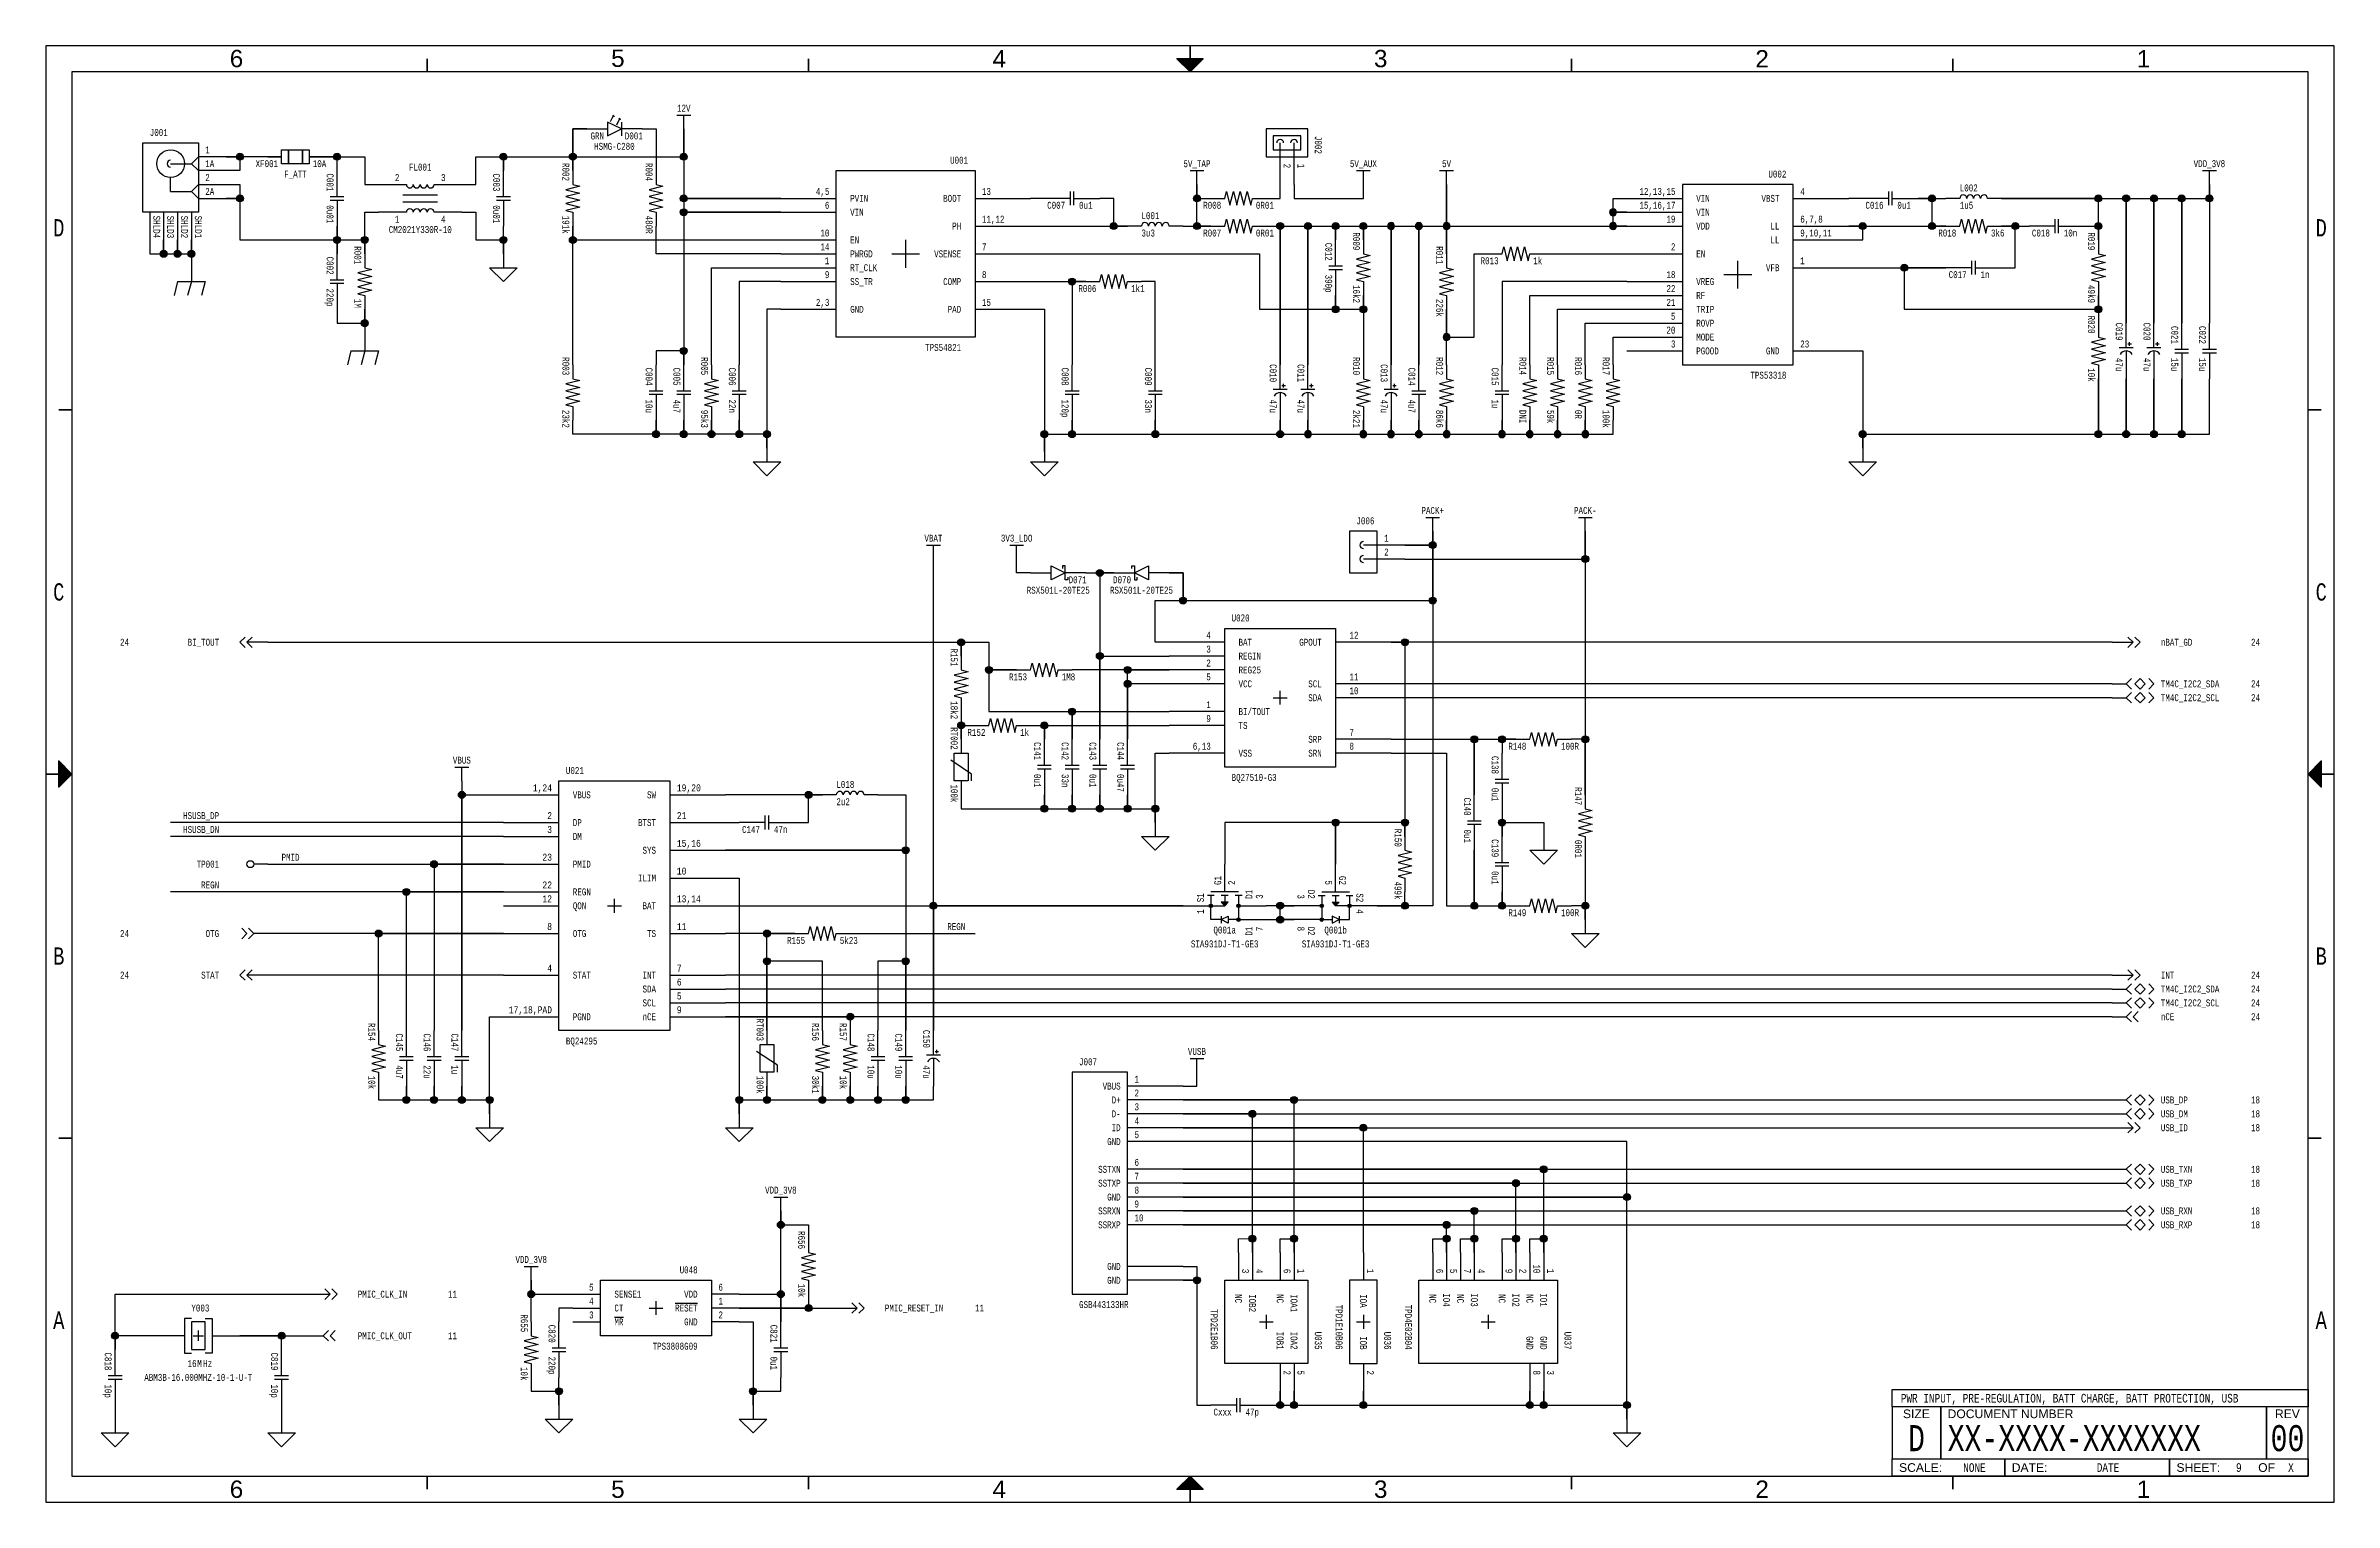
# Paper-space layout '09' of a CAD drawing. Header units: inches. Extents: x 0.2 to 16.8, y 0.2 to 10.8.
import ezdxf
from ezdxf.enums import TextEntityAlignment as Align

# ---------------------------------------------------------------- set-up
doc = ezdxf.new("R2010")
doc.units = ezdxf.units.IN
doc.header["$MEASUREMENT"] = 0
for name, color, linetype in [('BORDER', 13, 'Continuous'), ('COMPONENT', 14, 'Continuous'), ('SIGNAL', 84, 'Continuous'), ('TEXT', 252, 'Continuous')]:
    doc.layers.add(name, color=color, linetype=linetype)
doc.styles.add('Monotxt_75', font='monotxt.shx', dxfattribs={"width": 0.75})
doc.styles.add('PY_TEXT', font='monotxt.shx', dxfattribs={"width": 0.8})
doc.styles.get("Standard").update_dxf_attribs({"font": 'arial.ttf'})

psp = doc.layouts.new('09')

# ---------------------------------------------------------------- texts
at = {"layer": 'TEXT', "style": 'Monotxt_75', "width": 0.75}
for s, p in [('12V', (4.85, 10.275)), ('5V_TAP', (8.55, 9.875)), ('5V_AUX', (9.75, 9.875)), ('5V', (10.35, 9.875)), ('VDD_3V8', (15.85, 9.875)), ('PACK+', (10.25, 7.375)), ('PACK-', (11.35, 7.375)), ('VBAT', (6.65, 7.175)), ('3V3_LDO', (7.25, 7.175)), ('VBUS', (3.25, 5.575)), ('VUSB', (8.55, 3.475)), ('VDD_3V8', (5.55, 2.475)), ('VDD_3V8', (3.75, 1.975))]:
    psp.add_text(s, height=0.05, dxfattribs=at).set_placement(p, align=Align.CENTER)
for s, p in [('24', (0.85, 6.45)), ('BI_TOUT', (1.5, 6.45)), ('HSUSB_DP', (1.5, 5.2)), ('HSUSB_DN', (1.5, 5.1)), ('TP001', (1.5, 4.85)), ('REGN', (1.5, 4.7)), ('24', (0.85, 4.35)), ('OTG', (1.5, 4.35)), ('24', (0.85, 4.05)), ('STAT', (1.5, 4.05))]:
    psp.add_text(s, height=0.05, dxfattribs=at).set_placement(p, align=Align.MIDDLE_RIGHT)
for s, p in [('nBAT_GD', (15.5, 6.45)), ('24', (16.15, 6.45)), ('TM4C_I2C2_SDA', (15.5, 6.15)), ('24', (16.15, 6.15)), ('TM4C_I2C2_SCL', (15.5, 6.05)), ('24', (16.15, 6.05)), ('PMID', (1.95, 4.9)), ('REGN', (6.75, 4.4)), ('TM4C_I2C2_SDA', (15.5, 3.95)), ('INT', (15.5, 4.05)), ('24', (16.15, 4.05)), ('24', (16.15, 3.95)), ('TM4C_I2C2_SCL', (15.5, 3.85)), ('24', (16.15, 3.85)), ('nCE', (15.5, 3.75)), ('24', (16.15, 3.75)), ('USB_DP', (15.5, 3.15)), ('18', (16.15, 3.15)), ('USB_DM', (15.5, 3.05)), ('USB_ID', (15.5, 2.95)), ('18', (16.15, 3.05)), ('18', (16.15, 2.95)), ('USB_TXN', (15.5, 2.65)), ('18', (16.15, 2.65)), ('USB_TXP', (15.5, 2.55)), ('18', (16.15, 2.55)), ('USB_RXN', (15.5, 2.35)), ('18', (16.15, 2.35)), ('USB_RXP', (15.5, 2.25)), ('18', (16.15, 2.25)), ('PMIC_CLK_IN', (2.5, 1.75)), ('11', (3.15, 1.75)), ('PMIC_RESET_IN', (6.3, 1.65)), ('11', (6.95, 1.65)), ('PMIC_CLK_OUT', (2.5, 1.45)), ('11', (3.15, 1.45))]:
    psp.add_text(s, height=0.05, dxfattribs=at).set_placement(p, align=Align.MIDDLE_LEFT)

# ---------------------------------------------------------------- blocks, each defined once
blk = doc.blocks.new('ANSI B Frame')
at = {"layer": 'BORDER', "lineweight": 35}
h = blk.add_hatch(color=256, dxfattribs=at)
h.dxf.hatch_style = 1
h.paths.add_polyline_path([(8.59375, 10.65625), (8.5, 10.65625), (8.5, 10.5625)])
h.paths.add_polyline_path([(8.5, 10.5625), (8.5, 10.65625), (8.40625, 10.65625)])
h = blk.add_hatch(color=256, dxfattribs=at)
h.dxf.hatch_style = 1
h.paths.add_polyline_path([(0.34375, 5.59375), (0.34375, 5.5), (0.4375, 5.5)])
h.paths.add_polyline_path([(0.4375, 5.5), (0.34375, 5.5), (0.34375, 5.40625)])
h = blk.add_hatch(color=256, dxfattribs=at)
h.dxf.hatch_style = 1
h.paths.add_polyline_path([(16.65625, 5.59375), (16.65625, 5.5), (16.5625, 5.5)])
h.paths.add_polyline_path([(16.5625, 5.5), (16.65625, 5.5), (16.65625, 5.40625)])
h = blk.add_hatch(color=256, dxfattribs=at)
h.dxf.hatch_style = 1
h.paths.add_polyline_path([(8.59375, 0.34375), (8.5, 0.34375), (8.5, 0.4375)])
h.paths.add_polyline_path([(8.5, 0.4375), (8.5, 0.34375), (8.40625, 0.34375)])
at = {"layer": 'BORDER'}
for points in [[(0.25, 0.25), (16.75, 0.25), (16.75, 10.75), (0.25, 10.75)], [(0.4375, 0.4375), (16.5625, 0.4375), (16.5625, 10.5625), (0.4375, 10.5625)], [(13.5625, 1.0625), (16.5625, 1.0625), (16.5625, 0.9375), (13.5625, 0.9375)], [(13.5625, 0.9375), (13.5625, 0.5625), (13.9125, 0.5625), (13.9125, 0.9375), (13.9125, 0.5625), (16.2625, 0.5625), (16.2625, 0.9375), (16.2625, 0.5625), (16.5625, 0.5625), (16.5625, 0.9375)], [(16.5625, 0.4375), (15.5625, 0.4375), (15.5625, 0.5625), (15.5625, 0.4375), (14.375, 0.4375), (14.375, 0.5625), (14.375, 0.4375), (13.5625, 0.4375), (13.5625, 0.5625), (16.5625, 0.5625)]]:
    blk.add_lwpolyline(points, close=True, dxfattribs=at)
at = {"layer": 'BORDER', "lineweight": 35}
for points in [[(8.5, 10.5625), (8.5, 10.75)], [(3, 10.65625), (3, 10.5625)], [(5.75, 10.65625), (5.75, 10.5625)], [(11.25, 10.65625), (11.25, 10.5625)], [(14, 10.65625), (14, 10.5625)], [(0.34375, 8.125), (0.4375, 8.125)], [(16.65625, 8.125), (16.5625, 8.125)], [(0.4375, 5.5), (0.25, 5.5)], [(16.5625, 5.5), (16.75, 5.5)], [(0.34375, 2.875), (0.4375, 2.875)], [(16.65625, 2.875), (16.5625, 2.875)], [(3, 0.34375), (3, 0.4375)], [(5.75, 0.34375), (5.75, 0.4375)], [(8.5, 0.4375), (8.5, 0.25)], [(11.25, 0.34375), (11.25, 0.4375)], [(14, 0.34375), (14, 0.4375)]]:
    blk.add_lwpolyline(points, dxfattribs=at)
for points in [[(8.5, 10.5625), (8.59375, 10.65625), (8.40625, 10.65625)], [(0.4375, 5.5), (0.34375, 5.59375), (0.34375, 5.40625)], [(16.5625, 5.5), (16.65625, 5.59375), (16.65625, 5.40625)], [(8.5, 0.4375), (8.59375, 0.34375), (8.40625, 0.34375)]]:
    blk.add_lwpolyline(points, close=True, dxfattribs=at)
at = {"layer": 'BORDER', "style": 'Monotxt_75', "width": 0.75}
for s, p in [('D', (0.34375, 9.4375)), ('D', (16.65625, 9.4375)), ('C', (0.34375, 6.8125)), ('C', (16.65625, 6.8125)), ('B', (0.34375, 4.1875)), ('B', (16.65625, 4.1875)), ('A', (0.34375, 1.5625)), ('A', (16.65625, 1.5625))]:
    blk.add_text(s, height=0.125, dxfattribs=at).set_placement(p, align=Align.MIDDLE_CENTER)
at = {"layer": 'BORDER'}
for s, p in [('SIZE', (13.7375, 0.8875)), ('REV', (16.4125, 0.8875)), ('OF', (16.2625, 0.5))]:
    blk.add_text(s, height=0.0625, dxfattribs=at).set_placement(p, align=Align.MIDDLE_CENTER)
for s, p in [('DOCUMENT NUMBER', (13.9625, 0.8875)), ('SCALE:', (13.6125, 0.5)), ('DATE:', (14.425, 0.5)), ('SHEET:', (15.6125, 0.5))]:
    blk.add_text(s, height=0.0625, dxfattribs=at).set_placement(p, align=Align.MIDDLE_LEFT)
at = {"layer": 'BORDER', "flags": 8}
for tag, p in [('ZN6', (1.625, 10.65787)), ('ZN5', (4.375, 10.66009)), ('ZN4', (7.125, 10.65625)), ('ZN3', (9.875, 10.65796)), ('ZN2', (12.625, 10.65574)), ('ZN1', (15.375, 10.65574)), ('ZN6', (1.625, 0.34375)), ('ZN5', (4.375, 0.34375)), ('ZN4', (7.125, 0.34375)), ('ZN3', (9.875, 0.34375)), ('ZN2', (12.625, 0.34375)), ('ZN1', (15.375, 0.34375))]:
    blk.add_attdef(tag, text='', height=0.125, dxfattribs=at).set_placement(p, align=Align.MIDDLE_CENTER)
at = {"layer": 'TEXT', "style": 'Monotxt_75', "width": 0.75, "flags": 8}
for tag, height, p in [('DESRP', 0.0625, (13.625, 1)), ('DWG_NO', 0.1875, (13.9625, 0.7125))]:
    blk.add_attdef(tag, text='', height=height, dxfattribs=at).set_placement(p, align=Align.MIDDLE_LEFT)
for tag, height, p in [('SHTSZ', 0.1875, (13.7375, 0.7125)), ('REV', 0.1875, (16.4125, 0.7125)), ('SCALE', 0.0625, (14.15625, 0.5)), ('REVDATE', 0.0625, (15.11875, 0.5)), ('CURRSHT', 0.0625, (16.0625, 0.5)), ('LASTSHT', 0.0625, (16.4375, 0.5))]:
    blk.add_attdef(tag, text='', height=height, dxfattribs=at).set_placement(p, align=Align.MIDDLE_CENTER)
blk = doc.blocks.new('RES')
blk.add_lwpolyline([(-0.2, 0), (-0.1, 0), (-0.0875, 0.05), (-0.0625, -0.05), (-0.0375, 0.05), (-0.0125, -0.05), (0.0125, 0.05), (0.0375, -0.05), (0.0625, 0.05), (0.0875, -0.05), (0.1, 0), (0.2, 0)])
at = {"layer": 'TEXT', "style": 'Monotxt_75', "width": 0.75, "flags": 8}
blk.add_attdef('REFID', text='', height=0.05, dxfattribs=at).set_placement((-0.125, -0.025), align=Align.TOP_RIGHT)
blk.add_attdef('VALUE', text='', height=0.05, dxfattribs=at).set_placement((0.125, -0.025), align=Align.TOP_LEFT)
blk = doc.blocks.new('TPS54821')
blk.add_lwpolyline([(-0.5, 0.6), (0.5, 0.6), (0.5, -0.6), (-0.5, -0.6)], close=True)
for points in [[(-0.9, 0.4), (-0.5, 0.4)], [(0.5, 0.4), (0.9, 0.4)], [(-0.9, 0.3), (-0.5, 0.3)], [(0.5, 0.2), (0.9, 0.2)], [(-0.9, 0.1), (-0.5, 0.1)], [(-0.9, 0), (-0.5, 0)], [(0.5, 0), (0.9, 0)], [(-0.9, -0.1), (-0.5, -0.1)], [(-0.9, -0.2), (-0.5, -0.2)], [(0.5, -0.2), (0.9, -0.2)], [(-0.9, -0.4), (-0.5, -0.4)], [(0.5, -0.4), (0.9, -0.4)]]:
    blk.add_lwpolyline(points)
at = {"color": 7}
for points in [[(-0.1, 0), (0, 0), (0, 0.1)], [(0, -0.1), (0, 0), (0.1, 0)]]:
    blk.add_lwpolyline(points, dxfattribs=at)
at = {"layer": 'TEXT', "style": 'Monotxt_75', "width": 0.75}
for s, p in [('4,5', (-0.55, 0.425)), ('6', (-0.55, 0.325)), ('10', (-0.55, 0.125)), ('14', (-0.55, 0.025)), ('1', (-0.55, -0.075)), ('9', (-0.55, -0.175)), ('2,3', (-0.55, -0.375))]:
    blk.add_text(s, height=0.05, dxfattribs=at).set_placement(p, align=Align.RIGHT)
for s, p in [('PVIN', (-0.4, 0.4)), ('VIN', (-0.4, 0.3)), ('EN', (-0.4, 0.1)), ('PWRGD', (-0.4, 0)), ('RT_CLK', (-0.4, -0.1)), ('SS_TR', (-0.4, -0.2)), ('GND', (-0.4, -0.4))]:
    blk.add_text(s, height=0.05, dxfattribs=at).set_placement(p, align=Align.MIDDLE_LEFT)
for s, p in [('BOOT', (0.4, 0.4)), ('PH', (0.4, 0.2)), ('VSENSE', (0.4, 0)), ('COMP', (0.4, -0.2)), ('PAD', (0.4, -0.4))]:
    blk.add_text(s, height=0.05, dxfattribs=at).set_placement(p, align=Align.MIDDLE_RIGHT)
for s, p in [('13', (0.55, 0.425)), ('11,12', (0.55, 0.225)), ('7', (0.55, 0.025)), ('8', (0.55, -0.175)), ('15', (0.55, -0.375))]:
    blk.add_text(s, height=0.05, dxfattribs=at).set_placement(p)
blk.add_text('TPS54821', height=0.05, dxfattribs=at).set_placement((0.4, -0.65), align=Align.TOP_RIGHT)
at = {"layer": 'TEXT', "style": 'Monotxt_75', "width": 0.75, "flags": 8}
blk.add_attdef('REFID', text='', height=0.05, dxfattribs=at).set_placement((0.45, 0.65), align=Align.RIGHT)
blk = doc.blocks.new('CAP')
for points in [[(0, 0.0125), (0, 0.2)], [(-0.05, 0.0125), (0.05, 0.0125)], [(-0.05, -0.0125), (0.05, -0.0125)], [(0, -0.0125), (0, -0.2)]]:
    blk.add_lwpolyline(points)
at = {"layer": 'TEXT', "style": 'Monotxt_75', "width": 0.75, "flags": 8}
blk.add_attdef('REFID', text='', height=0.05, rotation=270, dxfattribs=at).set_placement((-0.025, 0.05), align=Align.TOP_RIGHT)
blk.add_attdef('VALUE', text='', height=0.05, rotation=270, dxfattribs=at).set_placement((-0.025, -0.05), align=Align.TOP_LEFT)
blk = doc.blocks.new('CONNECT')
blk.add_hatch(color=256).paths.add_polyline_path([(0.0125, 0, 1), (-0.0125, 0, 1)])
blk.add_circle((0, 0), 0.0125)
blk = doc.blocks.new('IND')
blk.add_lwpolyline([(0.2, 0), (0.1, 0, 1), (0.05, 0, 1), (0, 0, 1), (-0.05, 0, 1), (-0.1, 0), (-0.2, 0)], format="xyb")
at = {"layer": 'TEXT', "style": 'Monotxt_75', "width": 0.75, "flags": 8}
blk.add_attdef('REFID', (-0.1, 0.05), '', height=0.05, dxfattribs=at)
blk.add_attdef('VALUE', text='', height=0.05, dxfattribs=at).set_placement((-0.1, -0.025), align=Align.TOP_LEFT)
blk = doc.blocks.new('FLOAT_GND')
blk.add_lwpolyline([(0, 0), (0, -0.05)])
blk.add_lwpolyline([(-0.05, -0.05), (0.05, -0.05), (0, -0.1)], close=True)
blk = doc.blocks.new('SUPPLY_BUS')
for points in [[(0, 0), (0.05, 0)], [(0.05, 0.025), (0.05, -0.025)]]:
    blk.add_lwpolyline(points)
blk = doc.blocks.new('FUSE')
for points in [[(-0.2, 0), (-0.1, 0), (-0.1, 0), (-0.2, 0)], [(-0.1, 0.05), (0.1, 0.05), (0.1, -0.05), (-0.1, -0.05)], [(-0.05, 0.05), (-0.05, 0.05), (-0.05, -0.05), (-0.05, -0.05)], [(0.05, 0.05), (0.05, 0.05), (0.05, -0.05), (0.05, -0.05)], [(0.2, 0), (0.1, 0), (0.1, 0), (0.2, 0)]]:
    blk.add_lwpolyline(points, close=True)
at = {"layer": 'TEXT', "style": 'Monotxt_75', "width": 0.75, "flags": 8}
blk.add_attdef('REFID', text='', height=0.05, dxfattribs=at).set_placement((-0.125, -0.025), align=Align.TOP_RIGHT)
blk.add_attdef('ATT', text='', height=0.05, dxfattribs=at).set_placement((0, -0.1), align=Align.TOP_CENTER)
blk.add_attdef('VALUE', text='', height=0.05, dxfattribs=at).set_placement((0.125, -0.025), align=Align.TOP_LEFT)
blk = doc.blocks.new('HEADER_1X2')
blk.add_lwpolyline([(-0.1, 0.15), (-0.1, -0.15), (0.1, -0.15), (0.1, 0.15)], close=True)
for points in [[(0.3, 0.05), (0, 0.05)], [(0.3, -0.05), (0, -0.05)]]:
    blk.add_lwpolyline(points)
for centre in [(0, 0.05), (0, -0.05)]:
    blk.add_arc(centre, 0.025, 90, 270)
at = {"layer": 'TEXT', "style": 'Monotxt_75', "width": 0.75}
for s, p in [('1', (0.15, 0.075)), ('2', (0.15, -0.025))]:
    blk.add_text(s, height=0.05, dxfattribs=at).set_placement(p)
at = {"layer": 'TEXT', "style": 'Monotxt_75', "width": 0.75, "flags": 8}
blk.add_attdef('REF', (-0.05, 0.2), '', height=0.05, dxfattribs=at)
blk = doc.blocks.new('FROM_CONN')
for points in [[(0, 0), (0.05, 0)], [(0.06875, 0.01875), (0.05, 0), (0.06875, -0.01875)], [(0.09375, 0.01875), (0.075, 0), (0.09375, -0.01875)]]:
    blk.add_lwpolyline(points)
blk = doc.blocks.new('TO_CONN')
for points in [[(0, 0), (0.075, 0)], [(0.05625, 0.01875), (0.075, 0), (0.05625, -0.01875)], [(0.08125, 0.01875), (0.1, 0), (0.08125, -0.01875)]]:
    blk.add_lwpolyline(points)
blk = doc.blocks.new('BIDIR_CONN')
for points in [[(0, 0), (0.05, 0)], [(0.06875, 0.01875), (0.05, 0), (0.06875, -0.01875)], [(0.13125, 0.01875), (0.15, 0), (0.13125, -0.01875)]]:
    blk.add_lwpolyline(points)
blk.add_lwpolyline([(0.1, 0.01875), (0.08125, 0), (0.1, -0.01875), (0.11875, 0)], close=True)
blk = doc.blocks.new('BQ24295')
blk.add_lwpolyline([(-0.4, 0.9), (0.4, 0.9), (0.4, -0.9), (-0.4, -0.9)], close=True)
for points in [[(-0.8, 0.8), (-0.4, 0.8)], [(0.4, 0.8), (0.8, 0.8)], [(-0.8, 0.6), (-0.4, 0.6)], [(-0.8, 0.5), (-0.4, 0.5)], [(0.4, 0.6), (0.8, 0.6)], [(0.4, 0.4), (0.8, 0.4)], [(-0.8, 0.3), (-0.4, 0.3)], [(0.4, 0.2), (0.8, 0.2)], [(-0.8, 0.1), (-0.4, 0.1)], [(-0.8, 0), (-0.4, 0)], [(0.4, 0), (0.8, 0)], [(-0.8, -0.2), (-0.4, -0.2)], [(0.4, -0.2), (0.8, -0.2)], [(-0.8, -0.5), (-0.4, -0.5)], [(0.4, -0.5), (0.8, -0.5)], [(0.4, -0.6), (0.8, -0.6)], [(-0.8, -0.8), (-0.4, -0.8)], [(0.4, -0.7), (0.8, -0.7)], [(0.4, -0.8), (0.8, -0.8)]]:
    blk.add_lwpolyline(points)
at = {"color": 7}
for points in [[(-0.05, 0), (0, 0), (0, 0.05)], [(0, -0.05), (0, 0), (0.05, 0)]]:
    blk.add_lwpolyline(points, dxfattribs=at)
at = {"layer": 'TEXT', "style": 'PY_TEXT', "width": 0.8}
for s, p in [('1,24', (-0.45, 0.825)), ('2', (-0.45, 0.625)), ('3', (-0.45, 0.525)), ('23', (-0.45, 0.325)), ('22', (-0.45, 0.125)), ('12', (-0.45, 0.025)), ('8', (-0.45, -0.175)), ('4', (-0.45, -0.475)), ('17,18,PAD', (-0.45, -0.775))]:
    blk.add_text(s, height=0.05, dxfattribs=at).set_placement(p, align=Align.RIGHT)
at = {"layer": 'TEXT', "style": 'Monotxt_75', "width": 0.75}
for s, p in [('VBUS', (-0.3, 0.8)), ('DP', (-0.3, 0.6)), ('DM', (-0.3, 0.5)), ('PMID', (-0.3, 0.3)), ('QON', (-0.3, 0)), ('REGN', (-0.3, 0.1)), ('OTG', (-0.3, -0.2)), ('STAT', (-0.3, -0.5)), ('PGND', (-0.3, -0.8))]:
    blk.add_text(s, height=0.05, dxfattribs=at).set_placement(p, align=Align.MIDDLE_LEFT)
for s, p in [('SW', (0.3, 0.8)), ('BTST', (0.3, 0.6)), ('SYS', (0.3, 0.4)), ('ILIM', (0.3, 0.2)), ('BAT', (0.3, 0)), ('TS', (0.3, -0.2)), ('INT', (0.3, -0.5)), ('SDA', (0.3, -0.6)), ('SCL', (0.3, -0.7)), ('nCE', (0.3, -0.8))]:
    blk.add_text(s, height=0.05, dxfattribs=at).set_placement(p, align=Align.MIDDLE_RIGHT)
at = {"layer": 'TEXT', "style": 'PY_TEXT', "width": 0.8}
for s, p in [('19,20', (0.45, 0.825)), ('21', (0.45, 0.625)), ('15,16', (0.45, 0.425)), ('10', (0.45, 0.225)), ('13,14', (0.45, 0.025)), ('11', (0.45, -0.175)), ('7', (0.45, -0.475)), ('6', (0.45, -0.575)), ('5', (0.45, -0.675)), ('9', (0.45, -0.775))]:
    blk.add_text(s, height=0.05, dxfattribs=at).set_placement(p)
at = {"layer": 'TEXT', "style": 'Monotxt_75', "width": 0.75}
blk.add_text('BQ24295', height=0.05, dxfattribs=at).set_placement((-0.35, -0.95), align=Align.TOP_LEFT)
at = {"layer": 'TEXT', "style": 'Monotxt_75', "width": 0.75, "flags": 8}
blk.add_attdef('REF', (-0.35, 0.95), '', height=0.05, dxfattribs=at)
blk = doc.blocks.new('testpoint')
blk.add_lwpolyline([(0, 0), (0.05, 0)])
blk.add_circle((0.0625, 0), 0.0125)
blk = doc.blocks.new('BQ27510-G3')
blk.add_lwpolyline([(-0.4, 0.5), (0.4, 0.5), (0.4, -0.5), (-0.4, -0.5)], close=True)
for points in [[(-0.4, 0.4), (-0.8, 0.4)], [(0.8, 0.4), (0.4, 0.4)], [(-0.4, 0.3), (-0.8, 0.3)], [(-0.4, 0.2), (-0.8, 0.2)], [(-0.4, 0.1), (-0.8, 0.1)], [(0.8, 0.1), (0.4, 0.1)], [(0.8, 0), (0.4, 0)], [(-0.4, -0.1), (-0.8, -0.1)], [(-0.4, -0.2), (-0.8, -0.2)], [(0.8, -0.3), (0.4, -0.3)], [(-0.4, -0.4), (-0.8, -0.4)], [(0.8, -0.4), (0.4, -0.4)]]:
    blk.add_lwpolyline(points)
at = {"color": 7}
for points in [[(-0.05, 0), (0, 0), (0, 0.05)], [(0, -0.05), (0, 0), (0.05, 0)]]:
    blk.add_lwpolyline(points, dxfattribs=at)
at = {"layer": 'TEXT', "style": 'Monotxt_75', "width": 0.75}
for s, p in [('4', (-0.5, 0.425)), ('3', (-0.5, 0.325)), ('2', (-0.5, 0.225)), ('5', (-0.5, 0.125)), ('1', (-0.5, -0.075)), ('9', (-0.5, -0.175)), ('6,13', (-0.5, -0.375))]:
    blk.add_text(s, height=0.05, dxfattribs=at).set_placement(p, align=Align.RIGHT)
for s, p in [('BAT', (-0.3, 0.4)), ('REGIN', (-0.3, 0.3)), ('REG25', (-0.3, 0.2)), ('VCC', (-0.3, 0.1)), ('BI/TOUT', (-0.3, -0.1)), ('TS', (-0.3, -0.2)), ('VSS', (-0.3, -0.4))]:
    blk.add_text(s, height=0.05, dxfattribs=at).set_placement(p, align=Align.MIDDLE_LEFT)
for s, p in [('GPOUT', (0.3, 0.4)), ('SCL', (0.3, 0.1)), ('SDA', (0.3, 0)), ('SRP', (0.3, -0.3)), ('SRN', (0.3, -0.4))]:
    blk.add_text(s, height=0.05, dxfattribs=at).set_placement(p, align=Align.MIDDLE_RIGHT)
for s, p in [('12', (0.5, 0.425)), ('11', (0.5, 0.125)), ('10', (0.5, 0.025)), ('7', (0.5, -0.275)), ('8', (0.5, -0.375))]:
    blk.add_text(s, height=0.05, dxfattribs=at).set_placement(p)
blk.add_text('BQ27510-G3', height=0.05, dxfattribs=at).set_placement((-0.35, -0.55), align=Align.TOP_LEFT)
at = {"layer": 'TEXT', "style": 'Monotxt_75', "width": 0.75, "flags": 8}
blk.add_attdef('REF', (-0.35, 0.55), '', height=0.05, dxfattribs=at)
blk = doc.blocks.new('TPD4E02B04')
blk.add_lwpolyline([(-0.3, 0.5), (0.3, 0.5), (0.3, -0.5), (-0.3, -0.5)], close=True)
for points in [[(-0.5, 0.4), (-0.3, 0.4)], [(0.3, 0.4), (0.5, 0.4)], [(-0.5, 0.3), (-0.3, 0.3)], [(-0.5, 0.2), (-0.3, 0.2)], [(0.3, 0.3), (0.5, 0.3)], [(-0.5, 0.1), (-0.3, 0.1)], [(-0.5, -0.1), (-0.3, -0.1)], [(-0.5, -0.2), (-0.3, -0.2)], [(-0.5, -0.3), (-0.3, -0.3)], [(-0.5, -0.4), (-0.3, -0.4)]]:
    blk.add_lwpolyline(points)
at = {"color": 7}
for points in [[(-0.05, 0), (0, 0), (0, 0.05)], [(0, -0.05), (0, 0), (0.05, 0)]]:
    blk.add_lwpolyline(points, dxfattribs=at)
at = {"layer": 'TEXT', "style": 'Monotxt_75', "width": 0.75}
for s, p in [('10', (-0.35, 0.325)), ('1', (-0.35, 0.425)), ('9', (-0.35, 0.125)), ('2', (-0.35, 0.225)), ('4', (-0.35, -0.075)), ('7', (-0.35, -0.175)), ('5', (-0.35, -0.275)), ('6', (-0.35, -0.375))]:
    blk.add_text(s, height=0.05, dxfattribs=at).set_placement(p, align=Align.RIGHT)
for s, p in [('IO1', (-0.20625, 0.4)), ('IO2', (-0.20625, 0.2)), ('NC', (-0.2, 0.3)), ('NC', (-0.2, 0.1)), ('IO3', (-0.20625, -0.1)), ('IO4', (-0.20625, -0.3)), ('NC', (-0.2, -0.2)), ('NC', (-0.2, -0.4))]:
    blk.add_text(s, height=0.05, dxfattribs=at).set_placement(p, align=Align.MIDDLE_LEFT)
for p in [(0.2, 0.4), (0.2, 0.3)]:
    blk.add_text('GND', height=0.05, dxfattribs=at).set_placement(p, align=Align.MIDDLE_RIGHT)
for s, p in [('3', (0.35, 0.425)), ('8', (0.35, 0.325))]:
    blk.add_text(s, height=0.05, dxfattribs=at).set_placement(p)
blk.add_text('TPD4E02B04', height=0.05, dxfattribs=at).set_placement((0.2, -0.55), align=Align.TOP_RIGHT)
at = {"layer": 'TEXT', "style": 'Monotxt_75', "width": 0.75, "flags": 8}
blk.add_attdef('REFID', text='', height=0.05, dxfattribs=at).set_placement((0.2, 0.55), align=Align.RIGHT)
blk = doc.blocks.new('TPD2E1B06')
for points in [[(-0.5, 0.2), (-0.3, 0.2)], [(0.3, 0.2), (0.5, 0.2)], [(-0.5, 0.1), (-0.3, 0.1)], [(0.3, 0.1), (0.5, 0.1)], [(-0.5, -0.1), (-0.3, -0.1)], [(-0.5, -0.2), (-0.3, -0.2)]]:
    blk.add_lwpolyline(points)
blk.add_lwpolyline([(-0.3, 0.3), (0.3, 0.3), (0.3, -0.3), (-0.3, -0.3)], close=True)
at = {"color": 7}
for points in [[(-0.05, 0), (0, 0), (0, 0.05)], [(0, -0.05), (0, 0), (0.05, 0)]]:
    blk.add_lwpolyline(points, dxfattribs=at)
at = {"layer": 'TEXT', "style": 'Monotxt_75', "width": 0.75}
for s, p in [('1', (-0.35, 0.225)), ('6', (-0.35, 0.125)), ('4', (-0.35, -0.075)), ('3', (-0.35, -0.175))]:
    blk.add_text(s, height=0.05, dxfattribs=at).set_placement(p, align=Align.RIGHT)
for s, p in [('IOA1', (-0.2, 0.2)), ('NC', (-0.2, 0.1)), ('IOB2', (-0.2, -0.1)), ('NC', (-0.2, -0.2))]:
    blk.add_text(s, height=0.05, dxfattribs=at).set_placement(p, align=Align.MIDDLE_LEFT)
for s, p in [('IOA2', (0.2, 0.2)), ('IOB1', (0.2, 0.1))]:
    blk.add_text(s, height=0.05, dxfattribs=at).set_placement(p, align=Align.MIDDLE_RIGHT)
for s, p in [('5', (0.35, 0.225)), ('2', (0.35, 0.125))]:
    blk.add_text(s, height=0.05, dxfattribs=at).set_placement(p)
blk.add_text('TPD2E1B06', height=0.05, dxfattribs=at).set_placement((0.2, -0.35), align=Align.TOP_RIGHT)
at = {"layer": 'TEXT', "style": 'Monotxt_75', "width": 0.75, "flags": 8}
blk.add_attdef('REFID', text='', height=0.05, dxfattribs=at).set_placement((0.2, 0.35), align=Align.RIGHT)
blk = doc.blocks.new('TPD1E10B06')
for points in [[(-0.5, 0), (-0.3, 0)], [(0.3, 0), (0.5, 0)]]:
    blk.add_lwpolyline(points)
blk.add_lwpolyline([(-0.3, 0.1), (-0.3, -0.1), (0.3, -0.1), (0.3, 0.1)], close=True)
at = {"color": 7}
for points in [[(-0.05, 0), (0, 0), (0, 0.05)], [(0, -0.05), (0, 0), (0.05, 0)]]:
    blk.add_lwpolyline(points, dxfattribs=at)
at = {"layer": 'TEXT', "style": 'Monotxt_75', "width": 0.75}
blk.add_text('1', height=0.05, dxfattribs=at).set_placement((-0.35, 0.025), align=Align.RIGHT)
blk.add_text('IOA', height=0.05, dxfattribs=at).set_placement((-0.2, 0), align=Align.MIDDLE_LEFT)
blk.add_text('IOB', height=0.05, dxfattribs=at).set_placement((0.2, 0), align=Align.MIDDLE_RIGHT)
blk.add_text('2', height=0.05, dxfattribs=at).set_placement((0.35, 0.025))
blk.add_text('TPD1E10B06', height=0.05, dxfattribs=at).set_placement((0.2, -0.15), align=Align.TOP_RIGHT)
at = {"layer": 'TEXT', "style": 'Monotxt_75', "width": 0.75, "flags": 8}
blk.add_attdef('REFID', text='', height=0.05, dxfattribs=at).set_placement((0.2, 0.15), align=Align.RIGHT)
blk = doc.blocks.new('USB3_MICROB_FLIP')
blk.add_lwpolyline([(0.2, 0.8), (-0.2, 0.8), (-0.2, -0.8), (0.2, -0.8)], close=True)
for points in [[(0.6, 0.7), (0.2, 0.7)], [(0.6, 0.6), (0.2, 0.6)], [(0.6, 0.5), (0.2, 0.5)], [(0.6, 0.4), (0.2, 0.4)], [(0.6, 0.3), (0.2, 0.3)], [(0.6, 0.1), (0.2, 0.1)], [(0.6, 0), (0.2, 0)], [(0.6, -0.1), (0.2, -0.1)], [(0.6, -0.2), (0.2, -0.2)], [(0.6, -0.3), (0.2, -0.3)], [(0.6, -0.6), (0.2, -0.6)], [(0.6, -0.7), (0.2, -0.7)]]:
    blk.add_lwpolyline(points)
at = {"layer": 'TEXT', "style": 'Monotxt_75', "width": 0.75}
for s, p in [('VBUS', (0.15, 0.7)), ('D+', (0.15, 0.6)), ('D-', (0.15, 0.5)), ('ID', (0.15, 0.4)), ('GND', (0.15, 0.3)), ('SSTXN', (0.15, 0.1)), ('SSTXP', (0.15, 0)), ('GND', (0.15, -0.1)), ('SSRXN', (0.15, -0.2)), ('SSRXP', (0.15, -0.3)), ('GND', (0.15, -0.6)), ('GND', (0.15, -0.7))]:
    blk.add_text(s, height=0.05, dxfattribs=at).set_placement(p, align=Align.MIDDLE_RIGHT)
for s, p in [('1', (0.25, 0.725)), ('2', (0.25, 0.625)), ('3', (0.25, 0.525)), ('4', (0.25, 0.425)), ('5', (0.25, 0.325)), ('6', (0.25, 0.125)), ('7', (0.25, 0.025)), ('8', (0.25, -0.075)), ('9', (0.25, -0.175)), ('10', (0.25, -0.275))]:
    blk.add_text(s, height=0.05, dxfattribs=at).set_placement(p)
at = {"layer": 'TEXT', "style": 'Monotxt_75', "width": 0.75, "flags": 8}
for tag, p in [('REFID', (-0.15, 0.85)), ('CHASSIS1', (0.25, -0.575)), ('CHASSIS2', (0.25, -0.675))]:
    blk.add_attdef(tag, p, '', height=0.05, dxfattribs=at)
blk.add_attdef('MFGPN', text='', height=0.05, dxfattribs=at).set_placement((-0.15, -0.85), align=Align.TOP_LEFT)
blk = doc.blocks.new('PWR_JACK')
for points in [[(-0.2, 0.25), (0.2, 0.25), (0.2, -0.25), (-0.2, -0.25), (-0.2, 0.25)], [(0, 0.1), (0.15, 0.1)], [(0, -0.1), (0, 0)], [(0.15, 0.1), (0.2, 0.15)], [(0.2, 0.05), (0.15, 0.1)], [(0.4, 0.15), (0.2, 0.15)], [(0.4, 0.05), (0.2, 0.05)], [(0, -0.1), (0.15, -0.1)], [(0.2, -0.05), (0.15, -0.1)], [(0.15, -0.1), (0.2, -0.15)], [(0.2, -0.05), (0.4, -0.05)], [(0.2, -0.15), (0.4, -0.15)], [(-0.15, -0.25), (-0.15, -0.45)], [(-0.05, -0.25), (-0.05, -0.45)], [(0.05, -0.25), (0.05, -0.45)], [(0.15, -0.25), (0.15, -0.45)]]:
    blk.add_lwpolyline(points)
blk.add_circle((0, 0.1), 0.1)
blk.add_arc((0, 0.1), 0.025, 90, 270)
at = {"layer": 'TEXT', "style": 'Monotxt_75', "width": 0.75}
for s, p in [('1', (0.25, 0.175)), ('1A', (0.25, 0.075)), ('2', (0.25, -0.025)), ('2A', (0.25, -0.125))]:
    blk.add_text(s, height=0.05, dxfattribs=at).set_placement(p)
for s, p in [('SHLD4', (-0.125, -0.275)), ('SHLD3', (-0.025, -0.275)), ('SHLD2', (0.075, -0.275)), ('SHLD1', (0.175, -0.275))]:
    blk.add_text(s, height=0.05, rotation=270, dxfattribs=at).set_placement(p)
at = {"layer": 'TEXT', "style": 'Monotxt_75', "width": 0.75, "flags": 8}
blk.add_attdef('REF', (-0.15, 0.3), '', height=0.05, dxfattribs=at)
blk = doc.blocks.new('EARTH_GND')
for points in [[(0, 0), (0, -0.1)], [(-0.1, -0.1), (-0.125, -0.2)], [(-0.1, -0.1), (0.1, -0.1)], [(0, -0.1), (-0.027, -0.2)], [(0.1, -0.1), (0.073, -0.2)]]:
    blk.add_lwpolyline(points)
blk = doc.blocks.new('CMC')
for points in [[(-0.3, 0.1), (-0.1, 0.1, 1), (-0.05, 0.1, 1), (0, 0.1, 1), (0.05, 0.1, 1), (0.1, 0.1), (0.3, 0.1)], [(0.3, -0.1), (0.1, -0.1, 1), (0.05, -0.1, 1), (0, -0.1, 1), (-0.05, -0.1, 1), (-0.1, -0.1), (-0.3, -0.1)]]:
    blk.add_lwpolyline(points, format="xyb")
for points in [[(-0.125, 0.025), (0.125, 0.025)], [(-0.125, -0.025), (0.125, -0.025)]]:
    blk.add_lwpolyline(points)
at = {"layer": 'TEXT', "style": 'Monotxt_75', "width": 0.75, "flags": 8}
blk.add_attdef('L2-1', text='', height=0.05, dxfattribs=at).set_placement((-0.15, 0.125), align=Align.RIGHT)
blk.add_attdef('REFID', text='', height=0.05, dxfattribs=at).set_placement((0, 0.2), align=Align.CENTER)
blk.add_attdef('L2-2', (0.15, 0.125), '', height=0.05, dxfattribs=at)
blk.add_attdef('L1-1', text='', height=0.05, dxfattribs=at).set_placement((-0.15, -0.125), align=Align.TOP_RIGHT)
blk.add_attdef('L1-2', text='', height=0.05, dxfattribs=at).set_placement((0.15, -0.125), align=Align.TOP_LEFT)
blk.add_attdef('MFGPN', text='', height=0.05, dxfattribs=at).set_placement((0, -0.2), align=Align.TOP_CENTER)
blk = doc.blocks.new('LED_FLIP')
for points in [[(-0.2, 0), (-0.05, 0)], [(-0.028, 0.053), (-0.006, 0.098)], [(-0.006, 0.098), (-0.015, 0.095)], [(-0.006, 0.098), (-0.002, 0.088)], [(0.017, 0.031), (0.039, 0.075)], [(0.039, 0.075), (0.03, 0.072)], [(0.039, 0.075), (0.042, 0.066)], [(0.05, 0.05), (0.05, 0.05), (0.05, 0.05), (0.05, -0.05), (0.05, -0.05), (0.05, -0.05)], [(0.2, 0), (0.05, 0)]]:
    blk.add_lwpolyline(points)
blk.add_lwpolyline([(0.05, 0), (-0.05, 0.05), (-0.05, -0.05)], close=True)
at = {"layer": 'TEXT', "style": 'Monotxt_75', "width": 0.75, "flags": 8}
blk.add_attdef('COLOR', text='', height=0.05, dxfattribs=at).set_placement((-0.075, -0.025), align=Align.TOP_RIGHT)
blk.add_attdef('MFGPN', text='', height=0.05, dxfattribs=at).set_placement((0, -0.1), align=Align.TOP_CENTER)
blk.add_attdef('REFNO', text='', height=0.05, dxfattribs=at).set_placement((0.075, -0.025), align=Align.TOP_LEFT)
blk = doc.blocks.new('D_SCHOTTKY')
for points in [[(-0.2, 0), (-0.05, 0)], [(0.06875, -0.03125), (0.06875, -0.05), (0.05, -0.05), (0.05, 0.05), (0.03125, 0.05), (0.03125, 0.03125)], [(0.2, 0), (0.05, 0)]]:
    blk.add_lwpolyline(points)
blk.add_lwpolyline([(0.05, 0), (-0.05, -0.05), (-0.05, 0.05)], close=True)
at = {"layer": 'TEXT', "style": 'Monotxt_75', "width": 0.75, "flags": 8}
blk.add_attdef('MFGPN', text='', height=0.05, dxfattribs=at).set_placement((0, -0.1), align=Align.TOP_CENTER)
blk.add_attdef('REFNO', text='', height=0.05, dxfattribs=at).set_placement((0.075, -0.025), align=Align.TOP_LEFT)
blk = doc.blocks.new('D_SCHOTTKY_FLIP')
for points in [[(-0.06875, 0.03125), (-0.06875, 0.05), (-0.05, 0.05), (-0.05, -0.05), (-0.03125, -0.05), (-0.03125, -0.03125)], [(-0.2, 0), (-0.05, 0)], [(0.2, 0), (0.05, 0)]]:
    blk.add_lwpolyline(points)
blk.add_lwpolyline([(-0.05, 0), (0.05, 0.05), (0.05, -0.05)], close=True)
at = {"layer": 'TEXT', "style": 'Monotxt_75', "width": 0.75, "flags": 8}
blk.add_attdef('REFNO', text='', height=0.05, dxfattribs=at).set_placement((-0.075, -0.025), align=Align.TOP_RIGHT)
blk.add_attdef('MFGPN', text='', height=0.05, dxfattribs=at).set_placement((0, -0.1), align=Align.TOP_CENTER)
blk = doc.blocks.new('NTC')
for points in [[(0, 0.2), (0, 0.1)], [(0.075, -0.1), (0.075, -0.05), (-0.075, 0.05)], [(0, -0.1), (0, -0.2)]]:
    blk.add_lwpolyline(points)
blk.add_lwpolyline([(-0.05, 0.1), (0.05, 0.1), (0.05, -0.1), (-0.05, -0.1)], close=True)
at = {"layer": 'TEXT', "style": 'Monotxt_75', "width": 0.75, "flags": 8}
blk.add_attdef('REFID', text='', height=0.05, rotation=270, dxfattribs=at).set_placement((-0.025, 0.125), align=Align.TOP_RIGHT)
blk.add_attdef('VALUE', text='', height=0.05, rotation=270, dxfattribs=at).set_placement((-0.025, -0.125), align=Align.TOP_LEFT)
blk = doc.blocks.new('PWR_PFET_FLIP')
for points in [[(-0.025, -0.025), (0, 0), (-0.025, 0.025)], [(-0.0125, 0.1, 1), (0.0125, 0.1, 1)], [(0.0125, -0.1, 1), (-0.0125, -0.1, 1)], [(0.1125, -0.1, 1), (0.0875, -0.1, 1)]]:
    blk.add_hatch(color=256).paths.add_polyline_path(points)
for points in [[(0, 0.3), (0, 0.1125)], [(-0.1, 0), (-0.3, 0)], [(-0.1, -0.1), (-0.1, 0.1)], [(-0.075, 0.075), (-0.075, 0.125)], [(-0.075, 0.1), (-0.0125, 0.1)], [(-0.075, -0.025), (-0.075, 0.025)], [(-0.075, 0), (-0.025, 0)], [(0.1, 0.025), (0.1, 0.1), (0, 0.1)], [(0, 0.0875), (0, 0)], [(0.075, 0.025), (0.125, 0.025)], [(-0.075, -0.125), (-0.075, -0.075)], [(-0.075, -0.1), (-0.0125, -0.1)], [(0, -0.1), (0.1, -0.1), (0.1, -0.025)], [(0, -0.1125), (0, -0.3)], [(0.1, -0.1125), (0.1, -0.3)]]:
    blk.add_lwpolyline(points)
for points in [[(0, 0), (-0.025, -0.025), (-0.025, 0.025), (0, 0)], [(0.075, -0.025), (0.125, -0.025), (0.1, 0.025)]]:
    blk.add_lwpolyline(points, close=True)
for centre in [(0, 0.1), (0, -0.1), (0.1, -0.1)]:
    blk.add_circle(centre, 0.0125)
at = {"layer": 'TEXT', "style": 'Monotxt_75', "width": 0.75, "flags": 8}
for tag, p in [('SRC', (-0.025, 0.15)), ('GT', (-0.15, 0.025))]:
    blk.add_attdef(tag, text='', height=0.05, dxfattribs=at).set_placement(p, align=Align.RIGHT)
blk.add_attdef('SRCP', (0.025, 0.15), '', height=0.05, dxfattribs=at)
for tag, p in [('REFNO', (0.15, 0)), ('MFGPN', (0.25, 0))]:
    blk.add_attdef(tag, text='', height=0.05, rotation=90, dxfattribs=at).set_placement(p, align=Align.TOP_CENTER)
for tag, p in [('GTP', (-0.15, -0.025)), ('DRN', (-0.05, -0.15)), ('DRNP1', (-0.05, -0.225))]:
    blk.add_attdef(tag, text='', height=0.05, dxfattribs=at).set_placement(p, align=Align.TOP_RIGHT)
for tag, p in [('DRN', (0.15, -0.15)), ('DRNP2', (0.15, -0.225))]:
    blk.add_attdef(tag, text='', height=0.05, dxfattribs=at).set_placement(p, align=Align.TOP_LEFT)
blk = doc.blocks.new('PWR_PFET')
for points in [[(-0.0125, 0.1, 1), (0.0125, 0.1, 1)], [(0.025, 0.025), (0, 0), (0.025, -0.025)], [(-0.0875, -0.1, 1), (-0.1125, -0.1, 1)], [(0.0125, -0.1, 1), (-0.0125, -0.1, 1)]]:
    blk.add_hatch(color=256).paths.add_polyline_path(points)
for points in [[(0, 0.3), (0, 0.1125)], [(-0.075, 0.025), (-0.125, 0.025)], [(-0.1, 0.025), (-0.1, 0.1), (0, 0.1)], [(0, 0.0875), (0, 0)], [(0.075, 0.1), (0.0125, 0.1)], [(0.075, 0), (0.025, 0)], [(0.075, 0.075), (0.075, 0.125)], [(0.075, -0.025), (0.075, 0.025)], [(0.1, -0.1), (0.1, 0.1)], [(0.1, 0), (0.3, 0)], [(0, -0.1), (-0.1, -0.1), (-0.1, -0.025)], [(-0.1, -0.1125), (-0.1, -0.3)], [(0, -0.1125), (0, -0.3)], [(0.075, -0.1), (0.0125, -0.1)], [(0.075, -0.125), (0.075, -0.075)]]:
    blk.add_lwpolyline(points)
for points in [[(-0.075, -0.025), (-0.125, -0.025), (-0.1, 0.025)], [(0, 0), (0.025, -0.025), (0.025, 0.025), (0, 0)]]:
    blk.add_lwpolyline(points, close=True)
for centre in [(0, 0.1), (-0.1, -0.1), (0, -0.1)]:
    blk.add_circle(centre, 0.0125)
at = {"layer": 'TEXT', "style": 'Monotxt_75', "width": 0.75, "flags": 8}
blk.add_attdef('SRCP', text='', height=0.05, dxfattribs=at).set_placement((-0.025, 0.15), align=Align.RIGHT)
for tag, p in [('SRC', (0.025, 0.15)), ('GT', (0.15, 0.025))]:
    blk.add_attdef(tag, p, '', height=0.05, dxfattribs=at)
for tag, p in [('MFGPN', (-0.25, 0)), ('REFNO', (-0.15, 0))]:
    blk.add_attdef(tag, text='', height=0.05, rotation=270, dxfattribs=at).set_placement(p, align=Align.TOP_CENTER)
for tag, p in [('DRN', (-0.15, -0.15)), ('DRNP2', (-0.15, -0.225))]:
    blk.add_attdef(tag, text='', height=0.05, dxfattribs=at).set_placement(p, align=Align.TOP_RIGHT)
for tag, p in [('DRN', (0.05, -0.15)), ('GTP', (0.15, -0.025)), ('DRNP1', (0.05, -0.225))]:
    blk.add_attdef(tag, text='', height=0.05, dxfattribs=at).set_placement(p, align=Align.TOP_LEFT)
blk = doc.blocks.new('TPS5331x')
for p, q in [((-0.8, 0.35), (-0.4, 0.35)), ((0.4, 0.35), (0.8, 0.35)), ((-0.8, -0.25), (-0.4, -0.25)), ((-0.8, -0.55), (-0.4, -0.55)), ((0.4, -0.55), (0.8, -0.55))]:
    blk.add_line(p, q)
for points in [[(-0.8, 0.55), (-0.4, 0.55)], [(0.4, 0.55), (0.8, 0.55)], [(-0.8, 0.45), (-0.4, 0.45)], [(0.4, 0.25), (0.8, 0.25)], [(-0.8, 0.15), (-0.4, 0.15)], [(0.4, 0.05), (0.8, 0.05)], [(-0.8, -0.05), (-0.4, -0.05)], [(-0.8, -0.15), (-0.4, -0.15)], [(-0.8, -0.35), (-0.4, -0.35)], [(-0.8, -0.45), (-0.4, -0.45)]]:
    blk.add_lwpolyline(points)
blk.add_lwpolyline([(-0.4, 0.65), (-0.4, -0.65), (0.4, -0.65), (0.4, 0.65)], close=True)
at = {"color": 7}
for points in [[(-0.1, 0), (0, 0), (0, 0.1)], [(0, -0.1), (0, 0), (0.1, 0)]]:
    blk.add_lwpolyline(points, dxfattribs=at)
at = {"layer": 'TEXT', "style": 'Monotxt_75', "width": 0.75}
for s, p in [('12,13,15', (-0.45, 0.575)), ('15,16,17', (-0.45, 0.475)), ('19', (-0.45, 0.375)), ('2', (-0.45, 0.175)), ('18', (-0.45, -0.025)), ('22', (-0.45, -0.125)), ('21', (-0.45, -0.225)), ('5', (-0.45, -0.325)), ('20', (-0.45, -0.425)), ('3', (-0.45, -0.525))]:
    blk.add_text(s, height=0.05, dxfattribs=at).set_placement(p, align=Align.RIGHT)
for s, p in [('VIN', (-0.3, 0.55)), ('VIN', (-0.3, 0.45)), ('VDD', (-0.3, 0.35)), ('EN', (-0.3, 0.15)), ('VREG', (-0.3, -0.05)), ('RF', (-0.3, -0.15)), ('TRIP', (-0.3, -0.25)), ('ROVP', (-0.3, -0.35)), ('MODE', (-0.3, -0.45)), ('PGOOD', (-0.3, -0.55))]:
    blk.add_text(s, height=0.05, dxfattribs=at).set_placement(p, align=Align.MIDDLE_LEFT)
for s, p in [('VBST', (0.3, 0.55)), ('LL', (0.3, 0.35)), ('LL', (0.3, 0.25)), ('VFB', (0.3, 0.05)), ('GND', (0.3, -0.55))]:
    blk.add_text(s, height=0.05, dxfattribs=at).set_placement(p, align=Align.MIDDLE_RIGHT)
for s, p in [('4', (0.45, 0.575)), ('6,7,8', (0.45, 0.375)), ('9,10,11', (0.45, 0.275)), ('1', (0.45, 0.075)), ('23', (0.45, -0.525))]:
    blk.add_text(s, height=0.05, dxfattribs=at).set_placement(p)
at = {"layer": 'TEXT', "style": 'Monotxt_75', "width": 0.75, "flags": 8}
blk.add_attdef('REFID', text='', height=0.05, dxfattribs=at).set_placement((0.35, 0.7), align=Align.RIGHT)
blk.add_attdef('MFGPN', text='', height=0.05, dxfattribs=at).set_placement((0.35, -0.7), align=Align.TOP_RIGHT)
blk = doc.blocks.new('CAP_POL')
for points in [[(0, 0.025), (0, 0.2)], [(-0.05, 0.025), (0.05, 0.025)], [(0, 0), (0, -0.2)], [(0.0125, 0.05), (0.0375, 0.05)], [(0.025, 0.0375), (0.025, 0.0625)]]:
    blk.add_lwpolyline(points)
blk.add_arc((0, -0.05), 0.05, 30, 150)
at = {"layer": 'TEXT', "style": 'Monotxt_75', "width": 0.75, "flags": 8}
blk.add_attdef('REFID', text='', height=0.05, rotation=270, dxfattribs=at).set_placement((-0.025, 0.075), align=Align.TOP_RIGHT)
blk.add_attdef('VALUE', text='', height=0.05, rotation=270, dxfattribs=at).set_placement((-0.025, -0.05), align=Align.TOP_LEFT)
blk = doc.blocks.new('XTAL')
for points in [[(-0.1, 0), (-0.3, 0)], [(-0.05, 0.125), (-0.1, 0.125), (-0.1, -0.125), (-0.05, -0.125)], [(0.05, 0.125), (0.1, 0.125), (0.1, -0.125), (0.05, -0.125)], [(0.1, 0), (0.3, 0)]]:
    blk.add_lwpolyline(points)
blk.add_lwpolyline([(-0.05, 0.1), (-0.05, -0.1), (0.05, -0.1), (0.05, 0.1)], close=True)
at = {"color": 7}
for points in [[(-0.0375, 0), (0, 0), (0, 0.0375)], [(0, -0.0375), (0, 0), (0.0375, 0)]]:
    blk.add_lwpolyline(points, dxfattribs=at)
at = {"layer": 'TEXT', "style": 'Monotxt_75', "width": 0.75}
blk.add_text('Hz', height=0.05, dxfattribs=at).set_placement((0.1, -0.175), align=Align.TOP_RIGHT)
at = {"layer": 'TEXT', "style": 'Monotxt_75', "width": 0.75, "flags": 8}
blk.add_attdef('REF', (-0.05, 0.175), '', height=0.05, dxfattribs=at)
for tag, p in [('VALUE', (-0.0125, -0.175)), ('PREFIX', (0.025, -0.175))]:
    blk.add_attdef(tag, text='', height=0.05, dxfattribs=at).set_placement(p, align=Align.TOP_RIGHT)
blk.add_attdef('PN', text='', height=0.05, dxfattribs=at).set_placement((0, -0.275), align=Align.TOP_CENTER)
blk = doc.blocks.new('TPS3808')
blk.add_lwpolyline([(-0.4, 0.2), (0.4, 0.2), (0.4, -0.2), (-0.4, -0.2)], close=True)
for points in [[(-0.6, 0.1), (-0.4, 0.1)], [(-0.6, 0), (-0.4, 0)], [(0.6, 0.1), (0.4, 0.1)], [(0.6, 0), (0.4, 0)], [(-0.6, -0.1), (-0.4, -0.1)], [(0.6, -0.1), (0.4, -0.1)]]:
    blk.add_lwpolyline(points)
at = {"color": 7}
for points in [[(-0.05, 0), (0, 0), (0, 0.05)], [(0, -0.05), (0, 0), (0.05, 0)]]:
    blk.add_lwpolyline(points, dxfattribs=at)
at = {"layer": 'TEXT', "style": 'Monotxt_75', "width": 0.75}
for s, p in [('5', (-0.45, 0.125)), ('4', (-0.45, 0.025)), ('3', (-0.45, -0.075))]:
    blk.add_text(s, height=0.05, dxfattribs=at).set_placement(p, align=Align.RIGHT)
for s, p in [('6', (0.45, 0.125)), ('1', (0.45, 0.025)), ('2', (0.45, -0.075))]:
    blk.add_text(s, height=0.05, dxfattribs=at).set_placement(p)
for s, p in [('SENSE1', (-0.3, 0.1)), ('CT', (-0.3, 0)), ('%%OMR', (-0.3, -0.1))]:
    blk.add_text(s, height=0.05, dxfattribs=at).set_placement(p, align=Align.MIDDLE_LEFT)
for s, p in [('%%ORESET', (0.3, 0)), ('VDD', (0.3, 0.1)), ('GND', (0.3, -0.1))]:
    blk.add_text(s, height=0.05, dxfattribs=at).set_placement(p, align=Align.MIDDLE_RIGHT)
blk.add_text('TPS3808G09', height=0.05, dxfattribs=at).set_placement((0.3, -0.25), align=Align.TOP_RIGHT)
at = {"layer": 'TEXT', "style": 'Monotxt_75', "width": 0.75, "flags": 8}
blk.add_attdef('REFID', text='', height=0.05, dxfattribs=at).set_placement((0.3, 0.25), align=Align.RIGHT)

# ---------------------------------------------------------------- linework, layer by layer
at = {"layer": 'COMPONENT'}
psp.add_lwpolyline([(9.1, 10.1), (9.1, 10), (9.3, 10), (9.3, 10.1)], close=True, dxfattribs=at)
at = {"layer": 'SIGNAL'}
for points in [[(3.25, 9.75), (3.35, 9.75), (3.35, 9.95), (3.55, 9.95), (3.55, 9.85), (3.55, 9.925), (3.575, 9.95), (4.05, 9.95), (4.05, 10.15), (4.15, 10.15), (4.05, 10.15), (4.05, 9.85), (4.05, 9.925), (4.075, 9.95), (4.85, 9.95), (4.85, 10.15), (4.85, 9.65), (5.55, 9.65), (4.875, 9.65), (4.85, 9.625), (4.85, 9.55), (5.55, 9.55), (4.875, 9.55), (4.85, 9.525), (4.85, 8.45), (4.85, 8.55), (4.65, 8.55), (4.65, 8.45)], [(4.55, 10.15), (4.65, 10.15), (4.65, 9.85)], [(1.85, 9.95), (1.55, 9.95), (1.65, 9.95), (1.65, 9.85), (1.55, 9.85)], [(2.35, 9.85), (2.35, 9.95), (2.25, 9.95), (2.55, 9.95), (2.55, 9.75), (2.65, 9.75)], [(1.55, 9.75), (1.65, 9.75), (1.65, 9.65), (1.55, 9.65), (1.625, 9.65), (1.65, 9.625), (1.65, 9.35), (2.35, 9.35), (2.35, 9.45), (2.35, 9.25), (2.35, 9.325), (2.375, 9.35), (2.55, 9.35), (2.55, 9.25), (2.55, 9.55), (2.65, 9.55)], [(8.45, 9.45), (8.65, 9.45), (8.55, 9.45), (8.55, 9.75), (8.55, 9.65), (8.65, 9.65)], [(9.05, 9.45), (9.15, 9.45), (9.15, 8.45), (9.15, 9.425), (9.175, 9.45), (9.35, 9.45), (9.35, 8.45), (9.35, 9.425), (9.375, 9.45), (9.55, 9.45), (9.55, 9.35), (9.55, 9.425), (9.575, 9.45), (9.75, 9.45), (9.75, 9.35), (9.75, 9.425), (9.775, 9.45), (9.95, 9.45), (9.95, 8.45), (9.95, 9.425), (9.975, 9.45), (10.15, 9.45), (10.15, 8.45), (10.15, 9.425), (10.175, 9.45), (10.35, 9.45), (10.35, 9.25), (10.35, 9.75), (10.35, 9.475), (10.375, 9.45), (11.65, 9.45), (11.55, 9.45), (11.55, 9.55), (11.65, 9.55), (11.575, 9.55), (11.55, 9.575), (11.55, 9.65), (11.65, 9.65)], [(9.05, 9.65), (9.15, 9.65), (9.15, 9.75)], [(9.25, 9.75), (9.25, 9.65), (9.75, 9.65), (9.75, 9.75)], [(14.95, 9.45), (15.05, 9.45), (15.05, 9.35), (15.05, 9.65), (14.35, 9.65), (15.25, 9.65), (15.25, 8.75), (15.25, 9.625), (15.275, 9.65), (15.45, 9.65), (15.45, 8.75), (15.45, 9.625), (15.475, 9.65), (15.65, 9.65), (15.65, 8.75), (15.65, 9.625), (15.675, 9.65), (15.85, 9.65), (15.85, 9.75), (15.85, 8.75)], [(7.45, 9.65), (7.35, 9.65)], [(7.35, 9.45), (8.05, 9.45), (7.95, 9.45), (7.95, 9.65), (7.85, 9.65)], [(13.35, 9.65), (13.25, 9.65)], [(13.25, 9.35), (13.35, 9.35), (13.35, 9.45), (13.25, 9.45), (13.95, 9.45), (13.85, 9.45), (13.85, 9.65), (13.75, 9.65), (13.95, 9.65)], [(3.25, 9.55), (3.35, 9.55), (3.35, 9.35), (3.55, 9.35), (3.55, 9.25), (3.55, 9.45)], [(4.05, 8.45), (4.05, 9.45), (4.05, 9.35), (5.55, 9.35)], [(5.55, 9.25), (4.65, 9.25), (4.65, 9.45)], [(14.35, 9.15), (14.45, 9.15), (14.45, 9.45), (14.35, 9.45), (14.55, 9.45)], [(1, 9.35), (1, 9.25), (1.1, 9.25), (1.1, 9.35), (1.1, 9.275), (1.125, 9.25), (1.2, 9.25), (1.2, 9.35), (1.2, 9.275), (1.225, 9.25), (1.3, 9.25), (1.3, 9.35), (1.3, 9.15)], [(7.35, 9.25), (9, 9.25), (9, 8.85), (9.55, 8.85), (9.55, 8.95), (9.55, 8.875), (9.575, 8.85), (9.75, 8.85), (9.75, 8.95), (9.75, 8.45)], [(10.35, 8.45), (10.35, 8.85), (10.35, 8.65), (10.55, 8.65), (10.55, 9.25), (10.65, 9.25)], [(11.05, 9.25), (11.65, 9.25)], [(5.05, 8.45), (5.05, 9.15), (5.55, 9.15)], [(13.25, 9.15), (13.95, 9.15), (13.65, 9.15), (13.65, 8.85), (15.05, 8.85), (15.05, 8.95), (15.05, 8.75)], [(5.55, 9.05), (5.25, 9.05), (5.25, 8.45)], [(7.35, 9.05), (7.75, 9.05), (7.65, 9.05), (7.65, 8.45)], [(8.25, 8.45), (8.25, 9.05), (8.15, 9.05)], [(11.65, 9.05), (10.75, 9.05), (10.75, 8.45)], [(10.95, 8.45), (10.95, 8.95), (11.65, 8.95)], [(2.35, 8.85), (2.35, 8.75), (2.55, 8.75), (2.55, 8.85), (2.55, 8.65)], [(5.55, 8.85), (5.45, 8.85), (5.45, 7.85), (5.45, 7.95), (5.25, 7.95), (5.25, 8.05), (5.25, 7.975), (5.225, 7.95), (5.05, 7.95), (5.05, 8.05), (5.05, 7.975), (5.025, 7.95), (4.85, 7.95), (4.85, 8.05), (4.85, 7.975), (4.825, 7.95), (4.65, 7.95), (4.65, 8.05), (4.65, 7.975), (4.625, 7.95), (4.05, 7.95), (4.05, 8.05)], [(7.35, 8.85), (7.45, 8.85), (7.45, 7.825), (7.45, 7.95), (7.65, 7.95), (7.65, 8.05), (7.65, 7.975), (7.675, 7.95), (8.25, 7.95), (8.25, 8.05), (8.25, 7.975), (8.275, 7.95), (9.15, 7.95), (9.15, 8.05), (9.15, 7.975), (9.175, 7.95), (9.35, 7.95), (9.35, 8.05), (9.35, 7.975), (9.375, 7.95), (9.75, 7.95), (9.75, 8.05), (9.75, 7.975), (9.775, 7.95), (9.95, 7.95), (9.95, 8.05), (9.95, 7.975), (9.975, 7.95), (10.15, 7.95), (10.15, 8.05), (10.15, 7.975), (10.175, 7.95), (10.35, 7.95), (10.35, 8.05), (10.35, 7.975), (10.375, 7.95), (10.75, 7.95), (10.75, 8.05), (10.75, 7.975), (10.775, 7.95), (10.95, 7.95), (10.95, 8.05), (10.95, 7.975), (10.975, 7.95), (11.15, 7.95), (11.15, 8.05), (11.15, 7.975), (11.175, 7.95), (11.35, 7.95), (11.35, 8.05), (11.35, 7.975), (11.375, 7.95), (11.55, 7.95), (11.55, 8.05)], [(11.15, 8.45), (11.15, 8.85), (11.65, 8.85)], [(11.35, 8.45), (11.35, 8.75), (11.65, 8.75)], [(11.55, 8.45), (11.55, 8.65), (11.65, 8.65)], [(13.25, 8.55), (13.35, 8.55), (13.35, 7.85), (13.35, 7.95), (15.05, 7.95), (15.05, 8.35), (15.05, 7.975), (15.075, 7.95), (15.25, 7.95), (15.25, 8.35), (15.25, 7.975), (15.275, 7.95), (15.45, 7.95), (15.45, 8.35), (15.45, 7.975), (15.475, 7.95), (15.65, 7.95), (15.65, 8.35), (15.65, 7.975), (15.675, 7.95), (15.85, 7.95), (15.85, 8.35)], [(8.35, 6.45), (8.25, 6.45), (8.25, 6.75), (8.45, 6.75), (8.45, 6.95), (8.35, 6.95), (8.45, 6.95), (8.45, 6.775), (8.475, 6.75), (10.25, 6.75), (10.25, 7.125), (10.225, 7.15), (10.05, 7.15), (10.25, 7.15), (10.25, 7.25), (10.25, 4.55), (9.85, 4.55), (10.05, 4.55), (10.05, 4.65)], [(10.05, 7.05), (11.35, 7.05), (11.35, 7.25), (11.35, 5.35), (11.35, 5.75), (11.25, 5.75)], [(5.15, 4.55), (8.45, 4.55), (6.65, 4.55), (6.65, 3.65), (6.65, 7.05)], [(7.35, 6.95), (7.25, 6.95), (7.25, 7.05)], [(7.75, 6.95), (7.75, 6.95), (7.95, 6.95), (7.85, 6.95), (7.85, 5.75), (7.85, 6.35), (8.35, 6.35)], [(1.85, 6.45), (6.85, 6.45), (6.85, 6.35), (6.85, 6.425), (6.875, 6.45), (7.05, 6.45), (7.05, 6.25), (7.25, 6.25), (7.075, 6.25), (7.05, 6.225), (7.05, 5.95), (7.65, 5.95), (7.65, 5.75), (7.65, 5.925), (7.675, 5.95), (8.35, 5.95)], [(15.15, 6.45), (9.95, 6.45), (10.05, 6.45), (10.05, 5.05), (10.05, 5.15), (9.55, 5.15), (9.55, 4.85), (9.55, 5.125), (9.525, 5.15), (8.75, 5.15), (8.75, 4.85)], [(8.35, 6.15), (8.05, 6.15), (8.05, 5.75), (8.05, 6.25), (8.35, 6.25), (7.65, 6.25)], [(15.15, 6.15), (9.95, 6.15)], [(6.85, 5.95), (6.85, 5.75), (6.85, 5.85), (6.95, 5.85)], [(15.15, 6.05), (9.95, 6.05)], [(7.35, 5.85), (7.45, 5.85), (7.45, 5.75), (7.45, 5.85), (8.35, 5.85)], [(6.85, 5.35), (6.85, 5.25), (7.425, 5.25), (7.45, 5.275), (7.45, 5.35), (7.45, 5.25), (7.625, 5.25), (7.65, 5.275), (7.65, 5.35), (7.65, 5.25), (7.825, 5.25), (7.85, 5.275), (7.85, 5.35), (7.85, 5.25), (8.025, 5.25), (8.05, 5.275), (8.05, 5.35), (8.05, 5.25), (8.25, 5.25), (8.25, 5.15), (8.25, 5.65), (8.35, 5.65)], [(9.95, 5.75), (10.525, 5.75), (10.55, 5.725), (10.55, 5.35), (10.55, 5.75), (10.85, 5.75), (10.75, 5.75), (10.75, 5.65)], [(9.95, 5.65), (10.35, 5.65), (10.35, 4.55), (10.55, 4.55), (10.55, 4.95), (10.55, 4.575), (10.575, 4.55), (10.75, 4.55), (10.75, 4.65), (10.75, 4.575), (10.775, 4.55), (10.85, 4.55)], [(3.25, 5.45), (3.25, 3.65), (3.25, 5.35), (3.55, 5.35)], [(5.65, 5.15), (5.75, 5.15), (5.75, 5.35), (5.85, 5.35), (5.15, 5.35)], [(6.25, 5.35), (6.45, 5.35), (6.45, 4.975), (6.425, 4.95), (5.15, 4.95), (6.45, 4.95), (6.45, 3.65), (6.45, 4.15), (6.25, 4.15), (6.25, 3.65)], [(3.55, 5.15), (1.15, 5.15)], [(5.15, 5.15), (5.25, 5.15), (5.25, 5.15), (5.25, 5.15)], [(10.75, 5.25), (10.75, 5.05), (10.75, 5.15), (11.05, 5.15), (11.05, 5.05)], [(3.55, 5.05), (1.15, 5.05)], [(1.85, 4.85), (3.55, 4.85), (3.05, 4.85), (3.05, 3.65)], [(11.35, 4.95), (11.35, 4.45), (11.35, 4.55), (11.25, 4.55)], [(2.85, 3.65), (2.85, 4.65), (3.55, 4.65), (1.15, 4.65)], [(5.15, 4.75), (5.25, 4.75), (5.25, 3.05), (5.25, 3.15), (5.45, 3.15), (5.45, 3.25), (5.45, 3.175), (5.475, 3.15), (5.85, 3.15), (5.85, 3.25), (5.85, 3.175), (5.875, 3.15), (6.05, 3.15), (6.05, 3.25), (6.05, 3.175), (6.075, 3.15), (6.25, 3.15), (6.25, 3.25), (6.25, 3.175), (6.275, 3.15), (6.45, 3.15), (6.45, 3.25), (6.45, 3.175), (6.475, 3.15), (6.65, 3.15), (6.65, 3.25)], [(9.05, 4.45), (9.25, 4.45), (9.15, 4.45), (9.15, 4.55), (9.25, 4.55), (9.05, 4.55)], [(2.65, 3.65), (2.65, 4.35), (3.55, 4.35), (1.85, 4.35)], [(5.85, 3.65), (5.85, 4.15), (5.45, 4.15), (5.45, 3.65), (5.45, 4.35), (5.65, 4.35), (5.15, 4.35)], [(6.05, 4.35), (6.95, 4.35)], [(3.55, 4.05), (1.85, 4.05)], [(15.15, 4.05), (5.15, 4.05)], [(15.15, 3.95), (5.15, 3.95)], [(15.15, 3.85), (5.15, 3.85)], [(2.65, 3.25), (2.65, 3.15), (2.85, 3.15), (2.85, 3.25), (2.85, 3.175), (2.875, 3.15), (3.05, 3.15), (3.05, 3.25), (3.05, 3.175), (3.075, 3.15), (3.25, 3.15), (3.25, 3.25), (3.25, 3.175), (3.275, 3.15), (3.45, 3.15), (3.45, 3.05), (3.45, 3.75), (3.55, 3.75)], [(15.15, 3.75), (5.15, 3.75), (6.05, 3.75), (6.05, 3.65)], [(8.45, 3.25), (8.55, 3.25), (8.55, 3.35)], [(9.15, 2.05), (9.15, 2.15), (9.25, 2.15), (9.25, 2.05), (9.25, 3.15), (8.45, 3.15), (15.15, 3.15)], [(8.85, 2.05), (8.85, 2.15), (8.95, 2.151), (8.95, 2.05), (8.95, 3.05), (8.45, 3.05), (15.15, 3.05)], [(9.75, 2.05), (9.75, 2.95), (8.45, 2.95), (15.15, 2.95)], [(9.05, 0.95), (9.15, 0.95), (9.15, 1.05), (9.15, 0.975), (9.175, 0.95), (9.25, 0.95), (9.25, 1.05), (9.25, 0.975), (9.275, 0.95), (9.75, 0.95), (9.75, 1.05), (9.75, 0.975), (9.775, 0.95), (10.95, 0.95), (10.95, 1.05), (10.95, 0.975), (10.975, 0.95), (11.05, 0.95), (11.05, 1.05), (11.05, 0.975), (11.075, 0.95), (11.65, 0.95), (11.65, 0.85), (11.65, 2.425), (11.625, 2.45), (8.45, 2.45), (11.65, 2.45), (11.65, 2.85), (8.45, 2.85)], [(10.95, 2.05), (10.95, 2.15), (11.05, 2.15), (11.05, 2.05), (11.05, 2.65), (8.45, 2.65), (15.15, 2.65)], [(10.75, 2.05), (10.75, 2.15), (10.85, 2.15), (10.85, 2.05), (10.85, 2.55), (8.45, 2.55), (15.15, 2.55)], [(5.25, 1.75), (5.55, 1.75), (5.55, 1.55), (5.55, 2.35), (5.55, 2.25), (5.75, 2.25), (5.75, 2.15)], [(10.45, 2.05), (10.45, 2.15), (10.55, 2.15), (10.55, 2.05), (10.55, 2.35), (8.45, 2.35), (15.15, 2.35)], [(10.25, 2.05), (10.25, 2.15), (10.35, 2.15), (10.35, 2.05), (10.35, 2.25), (8.45, 2.25), (15.15, 2.25)], [(3.75, 1.55), (3.75, 1.85), (3.75, 1.75), (4.05, 1.75)], [(8.45, 1.95), (8.55, 1.95), (8.55, 1.85), (8.45, 1.85), (8.525, 1.85), (8.55, 1.825), (8.55, 0.95), (8.65, 0.95)], [(1.05, 1.45), (0.75, 1.45), (0.75, 1.35), (0.75, 1.75), (2.15, 1.75)], [(5.75, 1.75), (5.75, 1.65), (5.25, 1.65), (5.95, 1.65)], [(4.05, 1.65), (3.95, 1.65), (3.95, 1.55)], [(5.25, 1.55), (5.35, 1.55), (5.35, 0.95), (5.35, 1.05), (5.55, 1.05), (5.55, 1.15)], [(1.95, 1.35), (1.95, 1.45), (1.65, 1.45), (2.15, 1.45)], [(3.75, 1.15), (3.75, 1.05), (3.95, 1.05), (3.95, 0.95), (3.95, 1.15)], [(0.75, 0.95), (0.75, 0.85)], [(1.95, 0.95), (1.95, 0.85)]]:
    psp.add_lwpolyline(points, dxfattribs=at)

# ---------------------------------------------------------------- block references
ref = psp.add_blockref('ANSI B Frame', (0, 0))
ref.add_attrib('SHTSZ', 'D', dxfattribs={"layer": 'TEXT', "height": 0.188, "style": 'Monotxt_75', "width": 0.75}).set_placement((13.738, 0.712), align=Align.MIDDLE_CENTER)
ref.add_attrib('DWG_NO', 'XX-XXXX-XXXXXXX', dxfattribs={"layer": 'TEXT', "height": 0.1875, "style": 'Monotxt_75', "width": 0.75}).set_placement((13.963, 0.712), align=Align.MIDDLE_LEFT)
ref.add_attrib('REV', '00', dxfattribs={"layer": 'TEXT', "height": 0.1875, "style": 'Monotxt_75', "width": 0.75}).set_placement((16.413, 0.712), align=Align.MIDDLE_CENTER)
ref.add_attrib('SCALE', 'NONE', dxfattribs={"layer": 'TEXT', "height": 0.0625, "style": 'Monotxt_75', "width": 0.75}).set_placement((14.156, 0.5), align=Align.MIDDLE_CENTER)
ref.add_attrib('REVDATE', 'DATE', dxfattribs={"layer": 'TEXT', "height": 0.0625, "style": 'Monotxt_75', "width": 0.75}).set_placement((15.119, 0.5), align=Align.MIDDLE_CENTER)
ref.add_attrib('CURRSHT', '9', dxfattribs={"layer": 'TEXT', "height": 0.0625, "style": 'Monotxt_75', "width": 0.75}).set_placement((16.062, 0.5), align=Align.MIDDLE_CENTER)
ref.add_attrib('LASTSHT', 'X', dxfattribs={"layer": 'TEXT', "height": 0.0625, "style": 'Monotxt_75', "width": 0.75}).set_placement((16.438, 0.5), align=Align.MIDDLE_CENTER)
ref.add_attrib('DESRP', 'PWR INPUT, PRE-REGULATION, BATT CHARGE, BATT PROTECTION, USB', dxfattribs={"layer": 'TEXT', "height": 0.0625, "style": 'Monotxt_75', "width": 0.75}).set_placement((13.625, 1), align=Align.MIDDLE_LEFT)
ref.add_attrib('ZN1', '1', dxfattribs={"layer": 'BORDER', "height": 0.125}).set_placement((15.375, 0.344), align=Align.MIDDLE_CENTER)
ref.add_attrib('ZN1', '1', dxfattribs={"layer": 'BORDER', "height": 0.125}).set_placement((15.375, 10.656), align=Align.MIDDLE_CENTER)
ref.add_attrib('ZN2', '2', dxfattribs={"layer": 'BORDER', "height": 0.125}).set_placement((12.625, 0.344), align=Align.MIDDLE_CENTER)
ref.add_attrib('ZN2', '2', dxfattribs={"layer": 'BORDER', "height": 0.125}).set_placement((12.625, 10.656), align=Align.MIDDLE_CENTER)
ref.add_attrib('ZN3', '3', dxfattribs={"layer": 'BORDER', "height": 0.125}).set_placement((9.875, 0.344), align=Align.MIDDLE_CENTER)
ref.add_attrib('ZN3', '3', dxfattribs={"layer": 'BORDER', "height": 0.125}).set_placement((9.875, 10.658), align=Align.MIDDLE_CENTER)
ref.add_attrib('ZN4', '4', dxfattribs={"layer": 'BORDER', "height": 0.125}).set_placement((7.125, 0.344), align=Align.MIDDLE_CENTER)
ref.add_attrib('ZN4', '4', dxfattribs={"layer": 'BORDER', "height": 0.125}).set_placement((7.125, 10.656), align=Align.MIDDLE_CENTER)
ref.add_attrib('ZN5', '5', dxfattribs={"layer": 'BORDER', "height": 0.125}).set_placement((4.375, 0.344), align=Align.MIDDLE_CENTER)
ref.add_attrib('ZN5', '5', dxfattribs={"layer": 'BORDER', "height": 0.125}).set_placement((4.375, 10.66), align=Align.MIDDLE_CENTER)
ref.add_attrib('ZN6', '6', dxfattribs={"layer": 'BORDER', "height": 0.125}).set_placement((1.625, 0.344), align=Align.MIDDLE_CENTER)
ref.add_attrib('ZN6', '6', dxfattribs={"layer": 'BORDER', "height": 0.125}).set_placement((1.625, 10.658), align=Align.MIDDLE_CENTER)
at = {"layer": 'COMPONENT'}
ref = psp.add_blockref('LED_FLIP', (4.35, 10.15), dxfattribs=at)
ref.add_attrib('REFNO', 'D001', dxfattribs={"layer": 'TEXT', "height": 0.05, "style": 'Monotxt_75', "width": 0.75}).set_placement((4.425, 10.125), align=Align.TOP_LEFT)
ref.add_attrib('MFGPN', 'HSMG-C280', dxfattribs={"layer": 'TEXT', "height": 0.05, "style": 'Monotxt_75', "width": 0.75}).set_placement((4.35, 10.05), align=Align.TOP_CENTER)
ref.add_attrib('COLOR', 'GRN', dxfattribs={"layer": 'TEXT', "height": 0.05, "style": 'Monotxt_75', "width": 0.75}).set_placement((4.275, 10.125), align=Align.TOP_RIGHT)
at = {"layer": 'COMPONENT', "yscale": 2, "zscale": 2}
for name, p, xscale, rotation in [('SUPPLY_BUS', (4.85, 10.15), 2, 90), ('SUPPLY_BUS', (8.55, 9.75), 2, 90), ('SUPPLY_BUS', (9.75, 9.75), 2, 90), ('SUPPLY_BUS', (10.35, 9.75), 2, 90), ('SUPPLY_BUS', (15.85, 9.75), 2, 90), ('SUPPLY_BUS', (10.25, 7.25), 2, 90), ('SUPPLY_BUS', (11.35, 7.25), 2, 90), ('SUPPLY_BUS', (6.65, 7.05), 2, 90), ('SUPPLY_BUS', (7.25, 7.05), 2, 90), ('TO_CONN', (1.85, 6.45), 2, 180), ('SUPPLY_BUS', (3.25, 5.45), 2, 90), ('testpoint', (1.85, 4.85), 2, 180), ('FROM_CONN', (1.85, 4.35), 2, 180), ('TO_CONN', (1.85, 4.05), 2, 180), ('FROM_CONN', (15.15, 3.75), -2, 180), ('SUPPLY_BUS', (8.55, 3.35), 2, 90), ('SUPPLY_BUS', (5.55, 2.35), 2, 90), ('SUPPLY_BUS', (3.75, 1.85), 2, 90)]:
    psp.add_blockref(name, p, dxfattribs=dict(at, xscale=xscale, rotation=rotation))
at = {"layer": 'COMPONENT'}
ref = psp.add_blockref('PWR_JACK', (1.15, 9.8), dxfattribs=at)
ref.add_attrib('REF', 'J001', (1, 10.1), dxfattribs={"layer": 'TEXT', "height": 0.05, "style": 'Monotxt_75', "width": 0.75})
ref = psp.add_blockref('HEADER_1X2', (9.2, 10.05), dxfattribs=dict(at, rotation=270))
ref.add_attrib('REF', 'J002', (9.4, 10.1), dxfattribs={"layer": 'TEXT', "height": 0.05, "rotation": 270, "style": 'Monotxt_75', "width": 0.75})
ref = psp.add_blockref('FUSE', (2.05, 9.95), dxfattribs=at)
ref.add_attrib('REFID', 'XF001', dxfattribs={"layer": 'TEXT', "height": 0.05, "style": 'Monotxt_75', "width": 0.75}).set_placement((1.925, 9.925), align=Align.TOP_RIGHT)
ref.add_attrib('VALUE', '10A', dxfattribs={"layer": 'TEXT', "height": 0.05, "style": 'Monotxt_75', "width": 0.75}).set_placement((2.175, 9.925), align=Align.TOP_LEFT)
ref.add_attrib('ATT', 'F_ATT', dxfattribs={"layer": 'TEXT', "height": 0.05, "style": 'Monotxt_75', "width": 0.75}).set_placement((2.05, 9.85), align=Align.TOP_CENTER)
for name, p, values in [('CMC', (2.95, 9.65), {'REFID': 'FL001', 'MFGPN': 'CM2021Y330R-10', 'L1-1': '1', 'L1-2': '4', 'L2-2': '3', 'L2-1': '2'}), ('RES', (8.85, 9.65), {'REFID': 'R008', 'VALUE': '0R01'}), ('RES', (8.85, 9.45), {'REFID': 'R007', 'VALUE': '0R01'}), ('RES', (14.15, 9.45), {'REFID': 'R018', 'VALUE': '3k6'}), ('RES', (10.85, 9.25), {'REFID': 'R013', 'VALUE': '1k'}), ('RES', (7.95, 9.05), {'REFID': 'R006', 'VALUE': '1k1'}), ('CAP_POL', (15.25, 8.55), {'REFID': 'C019', 'VALUE': '47u'}), ('CAP_POL', (15.45, 8.55), {'REFID': 'C020', 'VALUE': '47u'}), ('CAP_POL', (9.15, 8.25), {'REFID': 'C010', 'VALUE': '47u'}), ('CAP_POL', (9.35, 8.25), {'REFID': 'C011', 'VALUE': '47u'}), ('CAP_POL', (9.95, 8.25), {'REFID': 'C013', 'VALUE': '47u'}), ('D_SCHOTTKY', (7.55, 6.95), {'REFNO': 'D071', 'MFGPN': 'RSX501L-20TE25'}), ('D_SCHOTTKY_FLIP', (8.15, 6.95), {'REFNO': 'D070', 'MFGPN': 'RSX501L-20TE25'}), ('RES', (7.45, 6.25), {'REFID': 'R153', 'VALUE': '1M8'}), ('NTC', (6.85, 5.55), {'REFID': 'RT002', 'VALUE': '100k'}), ('RES', (7.15, 5.85), {'REFID': 'R152', 'VALUE': '1k'}), ('RES', (11.05, 5.75), {'REFID': 'R148', 'VALUE': '100R'}), ('RES', (11.05, 4.55), {'REFID': 'R149', 'VALUE': '100R'}), ('RES', (5.85, 4.35), {'REFID': 'R155', 'VALUE': '5k23'}), ('NTC', (5.45, 3.45), {'REFID': 'RT003', 'VALUE': '100k'}), ('CAP_POL', (6.65, 3.45), {'REFID': 'C150', 'VALUE': '47u'}), ('XTAL', (1.35, 1.45), {'REF': 'Y003', 'VALUE': '16', 'PREFIX': 'M', 'PN': 'ABM3B-16.000MHZ-10-1-U-T'})]:
    psp.add_blockref(name, p, dxfattribs=at).add_auto_attribs(values)
at = {"layer": 'COMPONENT', "rotation": 270}
for name, p, values in [('RES', (4.05, 9.65), {'REFID': 'R002', 'VALUE': '191k'}), ('RES', (4.65, 9.65), {'REFID': 'R004', 'VALUE': '480R'}), ('RES', (2.55, 9.05), {'REFID': 'R001', 'VALUE': '1M'}), ('RES', (9.75, 9.15), {'REFID': 'R009', 'VALUE': '16k2'}), ('RES', (10.35, 9.05), {'REFID': 'R011', 'VALUE': '226k'}), ('RES', (15.05, 9.15), {'REFID': 'R019', 'VALUE': '49k9'}), ('RES', (15.05, 8.55), {'REFID': 'R020', 'VALUE': '10k'}), ('RES', (4.05, 8.25), {'REFID': 'R003', 'VALUE': '23k2'}), ('RES', (5.05, 8.25), {'REFID': 'R005', 'VALUE': '95k3'}), ('RES', (9.75, 8.25), {'REFID': 'R010', 'VALUE': '2k21'}), ('RES', (10.35, 8.25), {'REFID': 'R012', 'VALUE': '86k6'}), ('RES', (10.95, 8.25), {'REFID': 'R014', 'VALUE': 'DNI'}), ('RES', (11.15, 8.25), {'REFID': 'R015', 'VALUE': '59k'}), ('RES', (11.35, 8.25), {'REFID': 'R016', 'VALUE': '0R'}), ('RES', (11.55, 8.25), {'REFID': 'R017', 'VALUE': '100k'}), ('RES', (6.85, 6.15), {'REFID': 'R151', 'VALUE': '18k2'}), ('RES', (11.35, 5.15), {'REFID': 'R147', 'VALUE': '0R01'}), ('RES', (10.05, 4.85), {'REFID': 'R150', 'VALUE': '499k'}), ('RES', (2.65, 3.45), {'REFID': 'R154', 'VALUE': '10k'}), ('RES', (5.85, 3.45), {'REFID': 'R156', 'VALUE': '30k1'}), ('RES', (6.05, 3.45), {'REFID': 'R157', 'VALUE': '10k'}), ('RES', (5.75, 1.95), {'REFID': 'R656', 'VALUE': '10k'}), ('TPD2E1B06', (9.05, 1.55), {'REFID': 'U035'}), ('RES', (3.75, 1.35), {'REFID': 'R655', 'VALUE': '10k'})]:
    psp.add_blockref(name, p, dxfattribs=at).add_auto_attribs(values)
at = {"layer": 'COMPONENT'}
ref = psp.add_blockref('TPS54821', (6.45, 9.25), dxfattribs=at)
ref.add_attrib('REFID', 'U001', dxfattribs={"layer": 'TEXT', "height": 0.05, "style": 'Monotxt_75', "width": 0.75}).set_placement((6.9, 9.9), align=Align.RIGHT)
ref = psp.add_blockref('CAP', (2.35, 9.65), dxfattribs=at)
ref.add_attrib('REFID', 'C001', dxfattribs={"layer": 'TEXT', "height": 0.05, "rotation": 270, "style": 'Monotxt_75', "width": 0.75}).set_placement((2.325, 9.7), align=Align.TOP_RIGHT)
ref.add_attrib('VALUE', '0u01', dxfattribs={"layer": 'TEXT', "height": 0.05, "rotation": 270, "style": 'Monotxt_75', "width": 0.75}).set_placement((2.325, 9.6), align=Align.TOP_LEFT)
ref = psp.add_blockref('CAP', (3.55, 9.65), dxfattribs=at)
ref.add_attrib('REFID', 'C003', dxfattribs={"layer": 'TEXT', "height": 0.05, "rotation": 270, "style": 'Monotxt_75', "width": 0.75}).set_placement((3.525, 9.7), align=Align.TOP_RIGHT)
ref.add_attrib('VALUE', '0u01', dxfattribs={"layer": 'TEXT', "height": 0.05, "rotation": 270, "style": 'Monotxt_75', "width": 0.75}).set_placement((3.525, 9.6), align=Align.TOP_LEFT)
ref = psp.add_blockref('TPS5331x', (12.45, 9.1), dxfattribs=at)
ref.add_attrib('REFID', 'U002', dxfattribs={"layer": 'TEXT', "height": 0.05, "style": 'Monotxt_75', "width": 0.75, "flags": 8}).set_placement((12.8, 9.8), align=Align.RIGHT)
ref.add_attrib('MFGPN', 'TPS53318', dxfattribs={"layer": 'TEXT', "height": 0.05, "style": 'Monotxt_75', "width": 0.75}).set_placement((12.8, 8.4), align=Align.TOP_RIGHT)
ref = psp.add_blockref('IND', (14.15, 9.65), dxfattribs=at)
ref.add_attrib('REFID', 'L002', (14.05, 9.7), dxfattribs={"layer": 'TEXT', "height": 0.05, "style": 'Monotxt_75', "width": 0.75})
ref.add_attrib('VALUE', '1u5', dxfattribs={"layer": 'TEXT', "height": 0.05, "style": 'Monotxt_75', "width": 0.75}).set_placement((14.05, 9.625), align=Align.TOP_LEFT)
ref = psp.add_blockref('CAP', (7.65, 9.65), dxfattribs=dict(at, rotation=90))
ref.add_attrib('REFID', 'C007', dxfattribs={"layer": 'TEXT', "height": 0.05, "style": 'Monotxt_75', "width": 0.75}).set_placement((7.6, 9.625), align=Align.TOP_RIGHT)
ref.add_attrib('VALUE', '0u1', dxfattribs={"layer": 'TEXT', "height": 0.05, "style": 'Monotxt_75', "width": 0.75}).set_placement((7.7, 9.625), align=Align.TOP_LEFT)
ref = psp.add_blockref('CAP', (13.55, 9.65), dxfattribs=dict(at, rotation=90))
ref.add_attrib('REFID', 'C016', dxfattribs={"layer": 'TEXT', "height": 0.05, "style": 'Monotxt_75', "width": 0.75}).set_placement((13.5, 9.625), align=Align.TOP_RIGHT)
ref.add_attrib('VALUE', '0u1', dxfattribs={"layer": 'TEXT', "height": 0.05, "style": 'Monotxt_75', "width": 0.75}).set_placement((13.6, 9.625), align=Align.TOP_LEFT)
ref = psp.add_blockref('IND', (8.25, 9.45), dxfattribs=at)
ref.add_attrib('REFID', 'L001', (8.15, 9.5), dxfattribs={"layer": 'TEXT', "height": 0.05, "style": 'Monotxt_75', "width": 0.75})
ref.add_attrib('VALUE', '3u3', dxfattribs={"layer": 'TEXT', "height": 0.05, "style": 'Monotxt_75', "width": 0.75}).set_placement((8.15, 9.425), align=Align.TOP_LEFT)
ref = psp.add_blockref('CAP', (14.75, 9.45), dxfattribs=dict(at, rotation=90))
ref.add_attrib('REFID', 'C018', dxfattribs={"layer": 'TEXT', "height": 0.05, "style": 'Monotxt_75', "width": 0.75}).set_placement((14.7, 9.425), align=Align.TOP_RIGHT)
ref.add_attrib('VALUE', '10n', dxfattribs={"layer": 'TEXT', "height": 0.05, "style": 'Monotxt_75', "width": 0.75}).set_placement((14.8, 9.425), align=Align.TOP_LEFT)
ref = psp.add_blockref('CAP', (2.35, 9.05), dxfattribs=at)
ref.add_attrib('REFID', 'C002', dxfattribs={"layer": 'TEXT', "height": 0.05, "rotation": 270, "style": 'Monotxt_75', "width": 0.75}).set_placement((2.325, 9.1), align=Align.TOP_RIGHT)
ref.add_attrib('VALUE', '220p', dxfattribs={"layer": 'TEXT', "height": 0.05, "rotation": 270, "style": 'Monotxt_75', "width": 0.75}).set_placement((2.325, 9), align=Align.TOP_LEFT)
at = {"layer": 'COMPONENT', "xscale": 2, "yscale": 2, "zscale": 2}
for name, p in [('FLOAT_GND', (3.55, 9.25)), ('FLOAT_GND', (5.45, 7.85)), ('FLOAT_GND', (7.45, 7.85)), ('FLOAT_GND', (13.35, 7.85)), ('TO_CONN', (15.15, 6.45)), ('BIDIR_CONN', (15.15, 6.15)), ('BIDIR_CONN', (15.15, 6.05)), ('FLOAT_GND', (8.25, 5.15)), ('FLOAT_GND', (11.05, 5.05)), ('FLOAT_GND', (11.35, 4.45)), ('TO_CONN', (15.15, 4.05)), ('BIDIR_CONN', (15.15, 3.95)), ('BIDIR_CONN', (15.15, 3.85)), ('BIDIR_CONN', (15.15, 3.15)), ('FLOAT_GND', (3.45, 3.05)), ('FLOAT_GND', (5.25, 3.05)), ('BIDIR_CONN', (15.15, 3.05)), ('TO_CONN', (15.15, 2.95)), ('BIDIR_CONN', (15.15, 2.65)), ('BIDIR_CONN', (15.15, 2.55)), ('BIDIR_CONN', (15.15, 2.35)), ('BIDIR_CONN', (15.15, 2.25)), ('TO_CONN', (2.15, 1.75)), ('TO_CONN', (5.95, 1.65)), ('FROM_CONN', (2.15, 1.45)), ('FLOAT_GND', (0.75, 0.85)), ('FLOAT_GND', (1.95, 0.85)), ('FLOAT_GND', (3.95, 0.95)), ('FLOAT_GND', (5.35, 0.95)), ('FLOAT_GND', (11.65, 0.85))]:
    psp.add_blockref(name, p, dxfattribs=at)
at = {"layer": 'COMPONENT'}
ref = psp.add_blockref('CAP', (9.55, 9.15), dxfattribs=at)
ref.add_attrib('REFID', 'C012', dxfattribs={"layer": 'TEXT', "height": 0.05, "rotation": 270, "style": 'Monotxt_75', "width": 0.75}).set_placement((9.525, 9.2), align=Align.TOP_RIGHT)
ref.add_attrib('VALUE', '390p', dxfattribs={"layer": 'TEXT', "height": 0.05, "rotation": 270, "style": 'Monotxt_75', "width": 0.75}).set_placement((9.525, 9.1), align=Align.TOP_LEFT)
for p in [(1.3, 9.15), (2.55, 8.65)]:
    psp.add_blockref('EARTH_GND', p, dxfattribs=at)
ref = psp.add_blockref('CAP', (14.15, 9.15), dxfattribs=dict(at, rotation=90))
ref.add_attrib('REFID', 'C017', dxfattribs={"layer": 'TEXT', "height": 0.05, "style": 'Monotxt_75', "width": 0.75}).set_placement((14.1, 9.125), align=Align.TOP_RIGHT)
ref.add_attrib('VALUE', '1n', dxfattribs={"layer": 'TEXT', "height": 0.05, "style": 'Monotxt_75', "width": 0.75}).set_placement((14.2, 9.125), align=Align.TOP_LEFT)
ref = psp.add_blockref('CAP', (15.65, 8.55), dxfattribs=at)
ref.add_attrib('REFID', 'C021', dxfattribs={"layer": 'TEXT', "height": 0.05, "rotation": 270, "style": 'Monotxt_75', "width": 0.75}).set_placement((15.625, 8.6), align=Align.TOP_RIGHT)
ref.add_attrib('VALUE', '15u', dxfattribs={"layer": 'TEXT', "height": 0.05, "rotation": 270, "style": 'Monotxt_75', "width": 0.75}).set_placement((15.625, 8.5), align=Align.TOP_LEFT)
ref = psp.add_blockref('CAP', (15.85, 8.55), dxfattribs=at)
ref.add_attrib('REFID', 'C022', dxfattribs={"layer": 'TEXT', "height": 0.05, "rotation": 270, "style": 'Monotxt_75', "width": 0.75}).set_placement((15.825, 8.6), align=Align.TOP_RIGHT)
ref.add_attrib('VALUE', '15u', dxfattribs={"layer": 'TEXT', "height": 0.05, "rotation": 270, "style": 'Monotxt_75', "width": 0.75}).set_placement((15.825, 8.5), align=Align.TOP_LEFT)
ref = psp.add_blockref('CAP', (4.65, 8.25), dxfattribs=at)
ref.add_attrib('REFID', 'C004', dxfattribs={"layer": 'TEXT', "height": 0.05, "rotation": 270, "style": 'Monotxt_75', "width": 0.75}).set_placement((4.625, 8.3), align=Align.TOP_RIGHT)
ref.add_attrib('VALUE', '10u', dxfattribs={"layer": 'TEXT', "height": 0.05, "rotation": 270, "style": 'Monotxt_75', "width": 0.75}).set_placement((4.625, 8.2), align=Align.TOP_LEFT)
ref = psp.add_blockref('CAP', (4.85, 8.25), dxfattribs=at)
ref.add_attrib('REFID', 'C005', dxfattribs={"layer": 'TEXT', "height": 0.05, "rotation": 270, "style": 'Monotxt_75', "width": 0.75}).set_placement((4.825, 8.3), align=Align.TOP_RIGHT)
ref.add_attrib('VALUE', '4u7', dxfattribs={"layer": 'TEXT', "height": 0.05, "rotation": 270, "style": 'Monotxt_75', "width": 0.75}).set_placement((4.825, 8.2), align=Align.TOP_LEFT)
ref = psp.add_blockref('CAP', (5.25, 8.25), dxfattribs=at)
ref.add_attrib('REFID', 'C006', dxfattribs={"layer": 'TEXT', "height": 0.05, "rotation": 270, "style": 'Monotxt_75', "width": 0.75}).set_placement((5.225, 8.3), align=Align.TOP_RIGHT)
ref.add_attrib('VALUE', '22n', dxfattribs={"layer": 'TEXT', "height": 0.05, "rotation": 270, "style": 'Monotxt_75', "width": 0.75}).set_placement((5.225, 8.2), align=Align.TOP_LEFT)
ref = psp.add_blockref('CAP', (7.65, 8.25), dxfattribs=at)
ref.add_attrib('REFID', 'C008', dxfattribs={"layer": 'TEXT', "height": 0.05, "rotation": 270, "style": 'Monotxt_75', "width": 0.75}).set_placement((7.625, 8.3), align=Align.TOP_RIGHT)
ref.add_attrib('VALUE', '120p', dxfattribs={"layer": 'TEXT', "height": 0.05, "rotation": 270, "style": 'Monotxt_75', "width": 0.75}).set_placement((7.625, 8.2), align=Align.TOP_LEFT)
ref = psp.add_blockref('CAP', (8.25, 8.25), dxfattribs=at)
ref.add_attrib('REFID', 'C009', dxfattribs={"layer": 'TEXT', "height": 0.05, "rotation": 270, "style": 'Monotxt_75', "width": 0.75}).set_placement((8.225, 8.3), align=Align.TOP_RIGHT)
ref.add_attrib('VALUE', '33n', dxfattribs={"layer": 'TEXT', "height": 0.05, "rotation": 270, "style": 'Monotxt_75', "width": 0.75}).set_placement((8.225, 8.2), align=Align.TOP_LEFT)
ref = psp.add_blockref('CAP', (10.15, 8.25), dxfattribs=at)
ref.add_attrib('REFID', 'C014', dxfattribs={"layer": 'TEXT', "height": 0.05, "rotation": 270, "style": 'Monotxt_75', "width": 0.75}).set_placement((10.125, 8.3), align=Align.TOP_RIGHT)
ref.add_attrib('VALUE', '4u7', dxfattribs={"layer": 'TEXT', "height": 0.05, "rotation": 270, "style": 'Monotxt_75', "width": 0.75}).set_placement((10.125, 8.2), align=Align.TOP_LEFT)
ref = psp.add_blockref('CAP', (10.75, 8.25), dxfattribs=at)
ref.add_attrib('REFID', 'C015', dxfattribs={"layer": 'TEXT', "height": 0.05, "rotation": 270, "style": 'Monotxt_75', "width": 0.75}).set_placement((10.725, 8.3), align=Align.TOP_RIGHT)
ref.add_attrib('VALUE', '1u', dxfattribs={"layer": 'TEXT', "height": 0.05, "rotation": 270, "style": 'Monotxt_75', "width": 0.75}).set_placement((10.725, 8.2), align=Align.TOP_LEFT)
ref = psp.add_blockref('HEADER_1X2', (9.75, 7.1), dxfattribs=at)
ref.add_attrib('REF', 'J006', (9.7, 7.3), dxfattribs={"layer": 'TEXT', "height": 0.05, "style": 'Monotxt_75', "width": 0.75})
ref = psp.add_blockref('BQ27510-G3', (9.15, 6.05), dxfattribs=at)
ref.add_attrib('REF', 'U020', (8.8, 6.6), dxfattribs={"layer": 'TEXT', "height": 0.05, "style": 'Monotxt_75', "width": 0.75})
ref = psp.add_blockref('CAP', (7.45, 5.55), dxfattribs=at)
ref.add_attrib('REFID', 'C141', dxfattribs={"layer": 'TEXT', "height": 0.05, "rotation": 270, "style": 'Monotxt_75', "width": 0.75}).set_placement((7.425, 5.6), align=Align.TOP_RIGHT)
ref.add_attrib('VALUE', '0u1', dxfattribs={"layer": 'TEXT', "height": 0.05, "rotation": 270, "style": 'Monotxt_75', "width": 0.75}).set_placement((7.425, 5.5), align=Align.TOP_LEFT)
ref = psp.add_blockref('CAP', (7.65, 5.55), dxfattribs=at)
ref.add_attrib('REFID', 'C142', dxfattribs={"layer": 'TEXT', "height": 0.05, "rotation": 270, "style": 'Monotxt_75', "width": 0.75}).set_placement((7.625, 5.6), align=Align.TOP_RIGHT)
ref.add_attrib('VALUE', '33n', dxfattribs={"layer": 'TEXT', "height": 0.05, "rotation": 270, "style": 'Monotxt_75', "width": 0.75}).set_placement((7.625, 5.5), align=Align.TOP_LEFT)
ref = psp.add_blockref('CAP', (7.85, 5.55), dxfattribs=at)
ref.add_attrib('REFID', 'C143', dxfattribs={"layer": 'TEXT', "height": 0.05, "rotation": 270, "style": 'Monotxt_75', "width": 0.75}).set_placement((7.825, 5.6), align=Align.TOP_RIGHT)
ref.add_attrib('VALUE', '0u1', dxfattribs={"layer": 'TEXT', "height": 0.05, "rotation": 270, "style": 'Monotxt_75', "width": 0.75}).set_placement((7.825, 5.5), align=Align.TOP_LEFT)
ref = psp.add_blockref('CAP', (8.05, 5.55), dxfattribs=at)
ref.add_attrib('REFID', 'C144', dxfattribs={"layer": 'TEXT', "height": 0.05, "rotation": 270, "style": 'Monotxt_75', "width": 0.75}).set_placement((8.025, 5.6), align=Align.TOP_RIGHT)
ref.add_attrib('VALUE', '0u47', dxfattribs={"layer": 'TEXT', "height": 0.05, "rotation": 270, "style": 'Monotxt_75', "width": 0.75}).set_placement((8.025, 5.5), align=Align.TOP_LEFT)
ref = psp.add_blockref('CAP', (10.75, 5.45), dxfattribs=at)
ref.add_attrib('REFID', 'C138', dxfattribs={"layer": 'TEXT', "height": 0.05, "rotation": 270, "style": 'Monotxt_75', "width": 0.75}).set_placement((10.725, 5.5), align=Align.TOP_RIGHT)
ref.add_attrib('VALUE', '0u1', dxfattribs={"layer": 'TEXT', "height": 0.05, "rotation": 270, "style": 'Monotxt_75', "width": 0.75}).set_placement((10.725, 5.4), align=Align.TOP_LEFT)
ref = psp.add_blockref('BQ24295', (4.35, 4.55), dxfattribs=at)
ref.add_attrib('REF', 'U021', (4, 5.5), dxfattribs={"layer": 'TEXT', "height": 0.05, "style": 'Monotxt_75', "width": 0.75})
ref = psp.add_blockref('IND', (6.05, 5.35), dxfattribs=at)
ref.add_attrib('REFID', 'L018', (5.95, 5.4), dxfattribs={"layer": 'TEXT', "height": 0.05, "style": 'Monotxt_75', "width": 0.75})
ref.add_attrib('VALUE', '2u2', dxfattribs={"layer": 'TEXT', "height": 0.05, "style": 'Monotxt_75', "width": 0.75}).set_placement((5.95, 5.325), align=Align.TOP_LEFT)
ref = psp.add_blockref('CAP', (10.55, 5.15), dxfattribs=at)
ref.add_attrib('REFID', 'C140', dxfattribs={"layer": 'TEXT', "height": 0.05, "rotation": 270, "style": 'Monotxt_75', "width": 0.75}).set_placement((10.525, 5.2), align=Align.TOP_RIGHT)
ref.add_attrib('VALUE', '0u1', dxfattribs={"layer": 'TEXT', "height": 0.05, "rotation": 270, "style": 'Monotxt_75', "width": 0.75}).set_placement((10.525, 5.1), align=Align.TOP_LEFT)
ref = psp.add_blockref('CAP', (5.45, 5.15), dxfattribs=dict(at, rotation=90))
ref.add_attrib('REFID', 'C147', dxfattribs={"layer": 'TEXT', "height": 0.05, "style": 'Monotxt_75', "width": 0.75}).set_placement((5.4, 5.125), align=Align.TOP_RIGHT)
ref.add_attrib('VALUE', '47n', dxfattribs={"layer": 'TEXT', "height": 0.05, "style": 'Monotxt_75', "width": 0.75}).set_placement((5.5, 5.125), align=Align.TOP_LEFT)
ref = psp.add_blockref('CAP', (10.75, 4.85), dxfattribs=at)
ref.add_attrib('REFID', 'C139', dxfattribs={"layer": 'TEXT', "height": 0.05, "rotation": 270, "style": 'Monotxt_75', "width": 0.75}).set_placement((10.725, 4.9), align=Align.TOP_RIGHT)
ref.add_attrib('VALUE', '0u1', dxfattribs={"layer": 'TEXT', "height": 0.05, "rotation": 270, "style": 'Monotxt_75', "width": 0.75}).set_placement((10.725, 4.8), align=Align.TOP_LEFT)
ref = psp.add_blockref('PWR_PFET', (8.75, 4.55), dxfattribs=dict(at, rotation=90))
ref.add_attrib('REFNO', 'Q001a', dxfattribs={"layer": 'TEXT', "height": 0.05, "style": 'Monotxt_75', "width": 0.75}).set_placement((8.75, 4.4), align=Align.TOP_CENTER)
ref.add_attrib('MFGPN', 'SIA931DJ-T1-GE3', dxfattribs={"layer": 'TEXT', "height": 0.05, "style": 'Monotxt_75', "width": 0.75}).set_placement((8.75, 4.3), align=Align.TOP_CENTER)
ref.add_attrib('SRC', 'S1', (8.6, 4.575), dxfattribs={"layer": 'TEXT', "height": 0.05, "rotation": 90, "style": 'Monotxt_75', "width": 0.75})
ref.add_attrib('DRN', 'D1', dxfattribs={"layer": 'TEXT', "height": 0.05, "rotation": 90, "style": 'Monotxt_75', "width": 0.75}).set_placement((8.9, 4.6), align=Align.TOP_LEFT)
ref.add_attrib('DRN', 'D1', dxfattribs={"layer": 'TEXT', "height": 0.05, "rotation": 90, "style": 'Monotxt_75', "width": 0.75}).set_placement((8.9, 4.4), align=Align.TOP_RIGHT)
ref.add_attrib('GT', 'G1', (8.725, 4.7), dxfattribs={"layer": 'TEXT', "height": 0.05, "rotation": 90, "style": 'Monotxt_75', "width": 0.75})
ref.add_attrib('SRCP', '1', dxfattribs={"layer": 'TEXT', "height": 0.05, "rotation": 90, "style": 'Monotxt_75', "width": 0.75}).set_placement((8.6, 4.525), align=Align.RIGHT)
ref.add_attrib('DRNP1', '3', dxfattribs={"layer": 'TEXT', "height": 0.05, "rotation": 90, "style": 'Monotxt_75', "width": 0.75}).set_placement((8.975, 4.6), align=Align.TOP_LEFT)
ref.add_attrib('DRNP2', '7', dxfattribs={"layer": 'TEXT', "height": 0.05, "rotation": 90, "style": 'Monotxt_75', "width": 0.75}).set_placement((8.975, 4.4), align=Align.TOP_RIGHT)
ref.add_attrib('GTP', '2', dxfattribs={"layer": 'TEXT', "height": 0.05, "rotation": 90, "style": 'Monotxt_75', "width": 0.75}).set_placement((8.775, 4.7), align=Align.TOP_LEFT)
ref = psp.add_blockref('PWR_PFET_FLIP', (9.55, 4.55), dxfattribs=dict(at, rotation=270))
ref.add_attrib('REFNO', 'Q001b', dxfattribs={"layer": 'TEXT', "height": 0.05, "style": 'Monotxt_75', "width": 0.75, "flags": 8}).set_placement((9.55, 4.4), align=Align.TOP_CENTER)
ref.add_attrib('MFGPN', 'SIA931DJ-T1-GE3', dxfattribs={"layer": 'TEXT', "height": 0.05, "style": 'Monotxt_75', "width": 0.75, "flags": 8}).set_placement((9.55, 4.3), align=Align.TOP_CENTER)
ref.add_attrib('SRC', 'S2', dxfattribs={"layer": 'TEXT', "height": 0.05, "rotation": 270, "style": 'Monotxt_75', "width": 0.75, "flags": 8}).set_placement((9.7, 4.575), align=Align.RIGHT)
ref.add_attrib('DRN', 'D2', dxfattribs={"layer": 'TEXT', "height": 0.05, "rotation": 270, "style": 'Monotxt_75', "width": 0.75, "flags": 8}).set_placement((9.4, 4.6), align=Align.TOP_RIGHT)
ref.add_attrib('DRN', 'D2', dxfattribs={"layer": 'TEXT', "height": 0.05, "rotation": 270, "style": 'Monotxt_75', "width": 0.75, "flags": 8}).set_placement((9.4, 4.4), align=Align.TOP_LEFT)
ref.add_attrib('GT', 'G2', dxfattribs={"layer": 'TEXT', "height": 0.05, "rotation": 270, "style": 'Monotxt_75', "width": 0.75, "flags": 8}).set_placement((9.575, 4.7), align=Align.RIGHT)
ref.add_attrib('SRCP', '4', (9.7, 4.525), dxfattribs={"layer": 'TEXT', "height": 0.05, "rotation": 270, "style": 'Monotxt_75', "width": 0.75, "flags": 8})
ref.add_attrib('DRNP1', '3', dxfattribs={"layer": 'TEXT', "height": 0.05, "rotation": 270, "style": 'Monotxt_75', "width": 0.75, "flags": 8}).set_placement((9.325, 4.6), align=Align.TOP_RIGHT)
ref.add_attrib('DRNP2', '8', dxfattribs={"layer": 'TEXT', "height": 0.05, "rotation": 270, "style": 'Monotxt_75', "width": 0.75, "flags": 8}).set_placement((9.325, 4.4), align=Align.TOP_LEFT)
ref.add_attrib('GTP', '5', dxfattribs={"layer": 'TEXT', "height": 0.05, "rotation": 270, "style": 'Monotxt_75', "width": 0.75, "flags": 8}).set_placement((9.525, 4.7), align=Align.TOP_RIGHT)
ref = psp.add_blockref('CAP', (2.85, 3.45), dxfattribs=at)
ref.add_attrib('REFID', 'C145', dxfattribs={"layer": 'TEXT', "height": 0.05, "rotation": 270, "style": 'Monotxt_75', "width": 0.75}).set_placement((2.825, 3.5), align=Align.TOP_RIGHT)
ref.add_attrib('VALUE', '4u7', dxfattribs={"layer": 'TEXT', "height": 0.05, "rotation": 270, "style": 'Monotxt_75', "width": 0.75}).set_placement((2.825, 3.4), align=Align.TOP_LEFT)
ref = psp.add_blockref('CAP', (3.05, 3.45), dxfattribs=at)
ref.add_attrib('REFID', 'C146', dxfattribs={"layer": 'TEXT', "height": 0.05, "rotation": 270, "style": 'Monotxt_75', "width": 0.75}).set_placement((3.025, 3.5), align=Align.TOP_RIGHT)
ref.add_attrib('VALUE', '22u', dxfattribs={"layer": 'TEXT', "height": 0.05, "rotation": 270, "style": 'Monotxt_75', "width": 0.75}).set_placement((3.025, 3.4), align=Align.TOP_LEFT)
ref = psp.add_blockref('CAP', (3.25, 3.45), dxfattribs=at)
ref.add_attrib('REFID', 'C147', dxfattribs={"layer": 'TEXT', "height": 0.05, "rotation": 270, "style": 'Monotxt_75', "width": 0.75}).set_placement((3.225, 3.5), align=Align.TOP_RIGHT)
ref.add_attrib('VALUE', '1u', dxfattribs={"layer": 'TEXT', "height": 0.05, "rotation": 270, "style": 'Monotxt_75', "width": 0.75}).set_placement((3.225, 3.4), align=Align.TOP_LEFT)
ref = psp.add_blockref('CAP', (6.25, 3.45), dxfattribs=at)
ref.add_attrib('REFID', 'C148', dxfattribs={"layer": 'TEXT', "height": 0.05, "rotation": 270, "style": 'Monotxt_75', "width": 0.75}).set_placement((6.225, 3.5), align=Align.TOP_RIGHT)
ref.add_attrib('VALUE', '10u', dxfattribs={"layer": 'TEXT', "height": 0.05, "rotation": 270, "style": 'Monotxt_75', "width": 0.75}).set_placement((6.225, 3.4), align=Align.TOP_LEFT)
ref = psp.add_blockref('CAP', (6.45, 3.45), dxfattribs=at)
ref.add_attrib('REFID', 'C149', dxfattribs={"layer": 'TEXT', "height": 0.05, "rotation": 270, "style": 'Monotxt_75', "width": 0.75}).set_placement((6.425, 3.5), align=Align.TOP_RIGHT)
ref.add_attrib('VALUE', '10u', dxfattribs={"layer": 'TEXT', "height": 0.05, "rotation": 270, "style": 'Monotxt_75', "width": 0.75}).set_placement((6.425, 3.4), align=Align.TOP_LEFT)
ref = psp.add_blockref('USB3_MICROB_FLIP', (7.85, 2.55), dxfattribs=at)
ref.add_attrib('REFID', 'J007', (7.7, 3.4), dxfattribs={"layer": 'TEXT', "height": 0.05, "style": 'Monotxt_75', "width": 0.75})
ref.add_attrib('MFGPN', 'GSB443133HR', dxfattribs={"layer": 'TEXT', "height": 0.05, "style": 'Monotxt_75', "width": 0.75}).set_placement((7.7, 1.7), align=Align.TOP_LEFT)
ref = psp.add_blockref('TPD1E10B06', (9.75, 1.55), dxfattribs=dict(at, rotation=270))
ref.add_attrib('REFID', 'U036', dxfattribs={"layer": 'TEXT', "height": 0.05, "rotation": 270, "style": 'Monotxt_75', "width": 0.75}).set_placement((9.9, 1.35), align=Align.RIGHT)
ref = psp.add_blockref('TPD4E02B04', (10.65, 1.55), dxfattribs=dict(at, rotation=270))
ref.add_attrib('REFID', 'U037', dxfattribs={"layer": 'TEXT', "height": 0.05, "rotation": 270, "style": 'Monotxt_75', "width": 0.75}).set_placement((11.2, 1.35), align=Align.RIGHT)
ref = psp.add_blockref('TPS3808', (4.65, 1.65), dxfattribs=at)
ref.add_attrib('REFID', 'U048', dxfattribs={"layer": 'TEXT', "height": 0.05, "style": 'Monotxt_75', "width": 0.75}).set_placement((4.95, 1.9), align=Align.RIGHT)
ref = psp.add_blockref('CAP', (3.95, 1.35), dxfattribs=at)
ref.add_attrib('REFID', 'C820', dxfattribs={"layer": 'TEXT', "height": 0.05, "rotation": 270, "style": 'Monotxt_75', "width": 0.75}).set_placement((3.925, 1.4), align=Align.TOP_RIGHT)
ref.add_attrib('VALUE', '220p', dxfattribs={"layer": 'TEXT', "height": 0.05, "rotation": 270, "style": 'Monotxt_75', "width": 0.75}).set_placement((3.925, 1.3), align=Align.TOP_LEFT)
ref = psp.add_blockref('CAP', (5.55, 1.35), dxfattribs=at)
ref.add_attrib('REFID', 'C821', dxfattribs={"layer": 'TEXT', "height": 0.05, "rotation": 270, "style": 'Monotxt_75', "width": 0.75}).set_placement((5.525, 1.4), align=Align.TOP_RIGHT)
ref.add_attrib('VALUE', '0u1', dxfattribs={"layer": 'TEXT', "height": 0.05, "rotation": 270, "style": 'Monotxt_75', "width": 0.75}).set_placement((5.525, 1.3), align=Align.TOP_LEFT)
ref = psp.add_blockref('CAP', (0.75, 1.15), dxfattribs=at)
ref.add_attrib('REFID', 'C818', dxfattribs={"layer": 'TEXT', "height": 0.05, "rotation": 270, "style": 'Monotxt_75', "width": 0.75}).set_placement((0.725, 1.2), align=Align.TOP_RIGHT)
ref.add_attrib('VALUE', '10p', dxfattribs={"layer": 'TEXT', "height": 0.05, "rotation": 270, "style": 'Monotxt_75', "width": 0.75}).set_placement((0.725, 1.1), align=Align.TOP_LEFT)
ref = psp.add_blockref('CAP', (1.95, 1.15), dxfattribs=at)
ref.add_attrib('REFID', 'C819', dxfattribs={"layer": 'TEXT', "height": 0.05, "rotation": 270, "style": 'Monotxt_75', "width": 0.75}).set_placement((1.925, 1.2), align=Align.TOP_RIGHT)
ref.add_attrib('VALUE', '10p', dxfattribs={"layer": 'TEXT', "height": 0.05, "rotation": 270, "style": 'Monotxt_75', "width": 0.75}).set_placement((1.925, 1.1), align=Align.TOP_LEFT)
ref = psp.add_blockref('CAP', (8.85, 0.95), dxfattribs=dict(at, rotation=90))
ref.add_attrib('REFID', 'Cxxx', dxfattribs={"layer": 'TEXT', "height": 0.05, "style": 'Monotxt_75', "width": 0.75}).set_placement((8.8, 0.925), align=Align.TOP_RIGHT)
ref.add_attrib('VALUE', '47p', dxfattribs={"layer": 'TEXT', "height": 0.05, "style": 'Monotxt_75', "width": 0.75}).set_placement((8.9, 0.925), align=Align.TOP_LEFT)
at = {"layer": 'SIGNAL', "yscale": 2, "zscale": 2}
for p, xscale in [((1.65, 9.95), 2), ((2.35, 9.95), 2), ((3.55, 9.95), 2), ((4.05, 9.95), 2), ((4.85, 9.95), 2), ((1.65, 9.65), 2), ((4.85, 9.65), 2), ((4.85, 9.55), 2), ((8.55, 9.65), 2), ((11.55, 9.55), -2), ((13.85, 9.65), 2), ((15.05, 9.65), 2), ((15.25, 9.65), 2), ((15.45, 9.65), 2), ((15.65, 9.65), 2), ((15.85, 9.65), 2), ((7.95, 9.45), 2), ((8.55, 9.45), 2), ((9.15, 9.45), 2), ((9.35, 9.45), 2), ((9.55, 9.45), 2), ((9.75, 9.45), 2), ((9.95, 9.45), -2), ((10.15, 9.45), -2), ((10.35, 9.45), -2), ((11.55, 9.45), -2), ((13.35, 9.45), 2), ((13.85, 9.45), 2), ((14.45, 9.45), 2), ((15.05, 9.45), 2), ((1.1, 9.25), 2), ((1.2, 9.25), 2), ((1.3, 9.25), 2), ((2.35, 9.35), 2), ((2.55, 9.35), 2), ((3.55, 9.35), 2), ((4.05, 9.35), 2), ((7.65, 9.05), 2), ((13.65, 9.15), 2), ((2.55, 8.75), 2), ((9.55, 8.85), 2), ((9.75, 8.85), 2), ((15.05, 8.85), 2), ((10.35, 8.65), -2), ((4.85, 8.55), 2), ((4.65, 7.95), 2), ((4.85, 7.95), 2), ((5.05, 7.95), 2), ((5.25, 7.95), 2), ((5.45, 7.95), 2), ((7.45, 7.95), 2), ((7.65, 7.95), 2), ((8.25, 7.95), 2), ((9.15, 7.95), 2), ((9.35, 7.95), -2), ((9.75, 7.95), -2), ((9.95, 7.95), -2), ((10.15, 7.95), -2), ((10.35, 7.95), -2), ((10.75, 7.95), -2), ((10.95, 7.95), -2), ((11.15, 7.95), -2), ((11.35, 7.95), -2), ((13.35, 7.95), 2), ((15.05, 7.95), 2), ((15.25, 7.95), 2), ((15.45, 7.95), 2), ((15.65, 7.95), 2), ((10.25, 7.15), 2), ((7.85, 6.95), 2), ((11.35, 7.05), 2), ((8.45, 6.75), 2), ((10.25, 6.75), 2), ((6.85, 6.45), 2), ((10.05, 6.45), 2), ((7.05, 6.25), 2), ((7.85, 6.35), 2), ((8.05, 6.25), 2), ((8.05, 6.15), 2), ((7.65, 5.95), 2), ((6.85, 5.85), 2), ((7.45, 5.85), 2), ((10.55, 5.75), 2), ((10.75, 5.75), 2), ((11.35, 5.75), 2), ((3.25, 5.35), 2), ((5.75, 5.35), 2), ((7.45, 5.25), 2), ((7.65, 5.25), 2), ((7.85, 5.25), 2), ((8.05, 5.25), 2), ((8.25, 5.25), 2), ((9.55, 5.15), 2), ((10.05, 5.15), 2), ((10.75, 5.15), 2), ((6.45, 4.95), 2), ((3.05, 4.85), 2), ((2.85, 4.65), 2), ((6.65, 4.55), 2), ((9.15, 4.55), 2), ((9.15, 4.45), 2), ((10.05, 4.55), 2), ((10.55, 4.55), 2), ((10.75, 4.55), 2), ((11.35, 4.55), 2), ((2.65, 4.35), 2), ((5.45, 4.35), 2), ((5.45, 4.15), 2), ((6.45, 4.15), 2), ((6.05, 3.75), 2), ((2.85, 3.15), 2), ((3.05, 3.15), 2), ((3.25, 3.15), 2), ((3.45, 3.15), 2), ((5.25, 3.15), 2), ((5.45, 3.15), 2), ((5.85, 3.15), 2), ((6.05, 3.15), 2), ((6.25, 3.15), 2), ((6.45, 3.15), 2), ((9.25, 3.15), 2), ((8.95, 3.05), 2), ((9.75, 2.95), 2), ((11.05, 2.65), 2), ((10.85, 2.55), 2), ((11.65, 2.45), 2), ((10.55, 2.35), 2), ((5.55, 2.25), 2), ((8.95, 2.15), 2), ((9.25, 2.15), 2), ((10.35, 2.25), 2), ((10.35, 2.15), 2), ((10.55, 2.15), 2), ((10.85, 2.15), 2), ((11.05, 2.15), 2), ((8.55, 1.85), 2), ((3.75, 1.75), 2), ((5.55, 1.75), 2), ((5.75, 1.65), 2), ((0.75, 1.45), 2), ((1.95, 1.45), 2), ((3.95, 1.05), 2), ((5.35, 1.05), 2), ((9.15, 0.95), 2), ((9.25, 0.95), 2), ((9.75, 0.95), 2), ((10.95, 0.95), 2), ((11.05, 0.95), 2), ((11.65, 0.95), 2)]:
    psp.add_blockref('CONNECT', p, dxfattribs=dict(at, xscale=xscale))

psp.set_redraw_order([(e.dxf.handle, doc.entitydb.next_handle()) for e in psp.query("TEXT MTEXT ATTDEF DIMENSION ARC_DIMENSION")])  # texts and dimensions are drawn at this point

doc.saveas('drawing.dxf')
